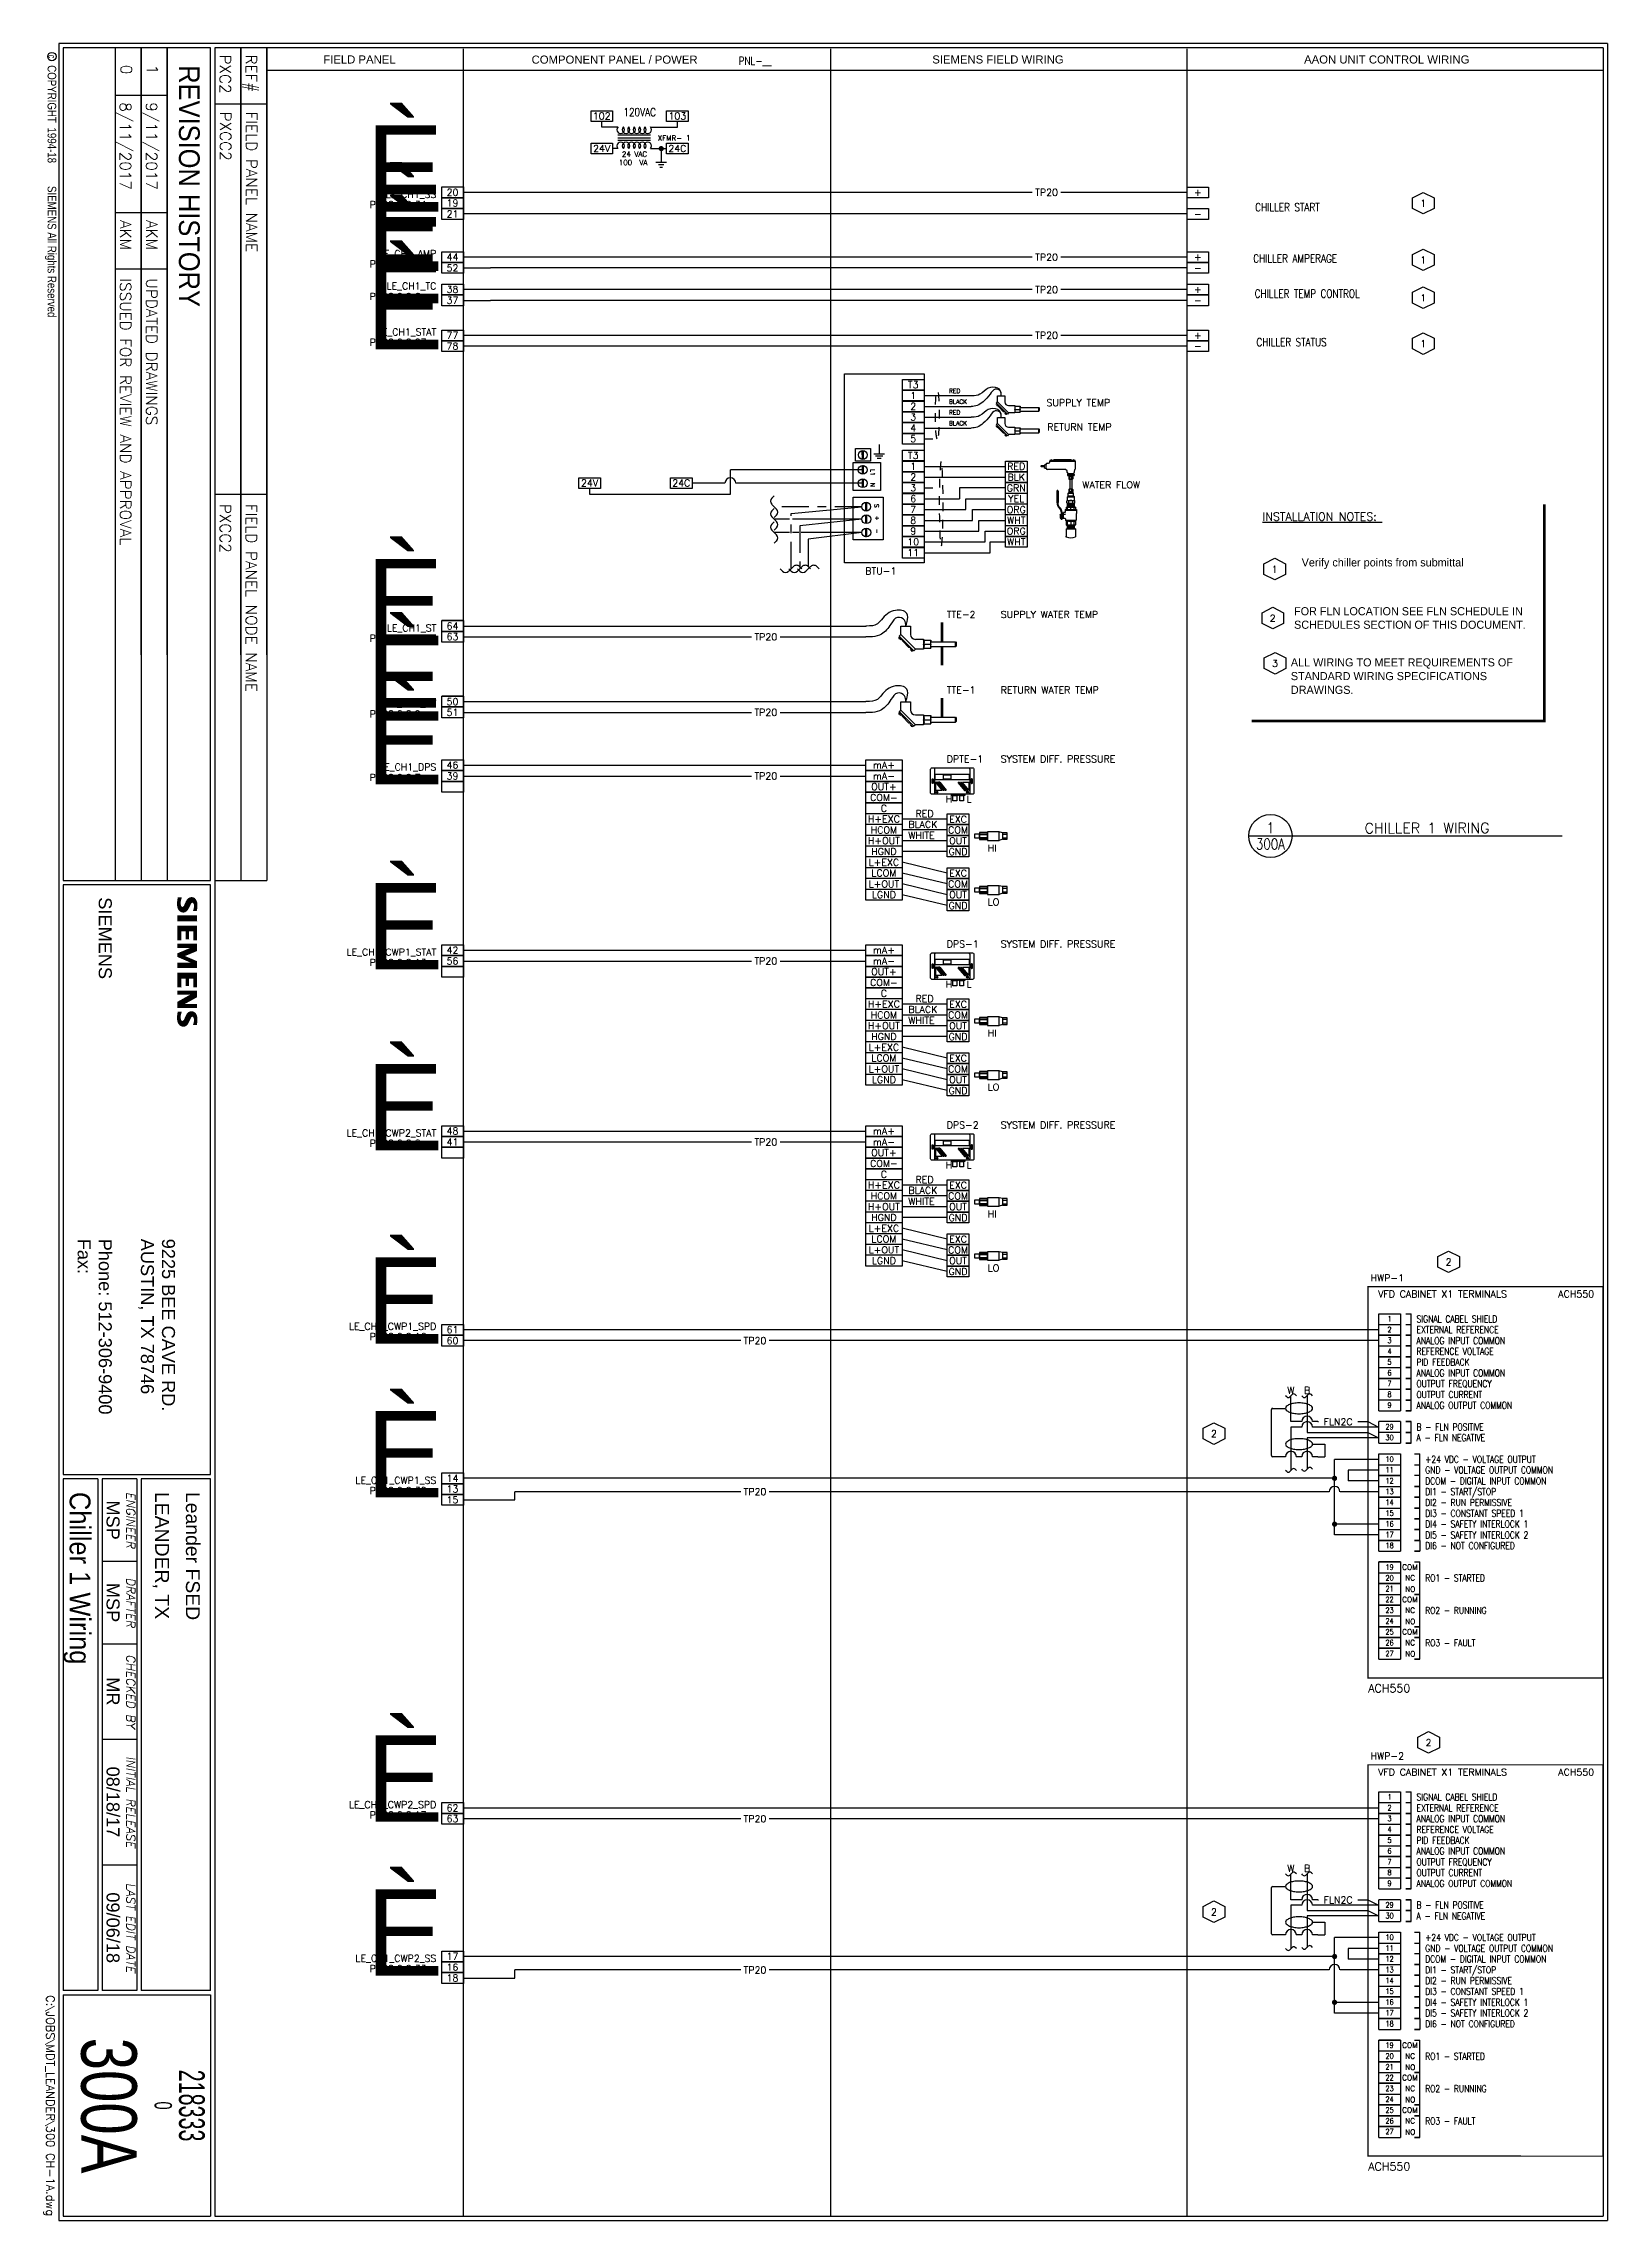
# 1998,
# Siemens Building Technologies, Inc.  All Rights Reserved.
# Model space of a CAD drawing. Extents: x -2.9 to 15.2, y -6.4 to 18.8.
import ezdxf
from ezdxf.enums import TextEntityAlignment as Align

# ---------------------------------------------------------------- set-up
doc = ezdxf.new("R2010")
doc.units = 0
doc.header["$LTSCALE"] = 0.25
doc.header["$MEASUREMENT"] = 0
doc.set_wipeout_variables(frame=1)
for name, pattern in [('DASHED', [0.75, 0.5, -0.25]), ('DOTS', [0.25, 0, -0.25]), ('FLN1', [2, 1.25, -0.25, 0.25, -0.25])]:
    doc.linetypes.add(name, pattern=pattern)
doc.layers.get('0').update_dxf_attribs({"linetype": 'CONTINUOUS'})
for name, color, linetype in [('DRAWING', 7, 'CONTINUOUS'), ('ELECTRIC', 1, 'CONTINUOUS'), ('FLN1', 4, 'FLN1'), ('MECHSYS', 7, 'CONTINUOUS'), ('TITLE', 7, 'CONTINUOUS'), ('TITLE-REV', 7, 'CONTINUOUS'), ('TITLE_TEXT', 7, 'CONTINUOUS')]:
    doc.layers.add(name, color=color, linetype=linetype)
doc.styles.add('ARIAL', font='helv.shx')
doc.styles.add('ARIALNARROW', font='ARIALN.TTF')
doc.styles.add('HAND', font='FREEHAND.shx')
doc.styles.add('HELV', font='helv')
doc.styles.add('NEWTXT', font='newtxt')
doc.styles.get("Standard").update_dxf_attribs({"font": 'simplex'})
doc.styles.add('TITLES', font='helv.shx', dxfattribs={"width": 0.75})
doc.styles.add('TITLES-JOBNO', font='helv.shx', dxfattribs={"width": 0.75})
doc.styles.add('TITLES-JOBTITLE', font='simplex.shx')
doc.styles.add('TITLES-SYS', font='helv.shx', dxfattribs={"width": 0.875})

msp = doc.modelspace()

# ---------------------------------------------------------------- texts
at = {"style": 'HELV'}
for s, p in [('FIELD PANEL', (0.781, 18.613)), ('COMPONENT PANEL / POWER', (3.734, 18.613)), ('SIEMENS FIELD WIRING', (8.171, 18.613)), ('AAON UNIT CONTROL WIRING', (12.671, 18.613))]:
    msp.add_text(s, height=0.09375, dxfattribs=at).set_placement(p, align=Align.MIDDLE)
at = {"color": 1, "width": 0.8}
for s, height, p in [('PNL-__', 0.0938, (5.359, 18.55)), ('120VAC', 0.0938, (4.024, 17.956)), ('CHILLER START', 0.09375, (11.521, 16.855)), ('CHILLER AMPERAGE', 0.09375, (11.611, 16.262)), ('CHILLER TEMP CONTROL', 0.09375, (11.75, 15.855)), ('CHILLER STATUS', 0.09375, (11.569, 15.293))]:
    msp.add_text(s, height=height, dxfattribs=at).set_placement(p, align=Align.CENTER)
for s, p in [('SUPPLY TEMP', (8.733, 14.599)), ('RETURN TEMP', (8.742, 14.317)), ('BTU-1', (6.635, 12.65)), ('TTE-2', (7.578, 12.147)), ('SUPPLY WATER TEMP', (8.203, 12.147)), ('TTE-1', (7.578, 11.272)), ('RETURN WATER TEMP', (8.203, 11.272)), ('DPTE-1', (7.578, 10.473)), ('SYSTEM DIFF. PRESSURE', (8.203, 10.473)), ('RED', (7.217, 9.841)), ('WHITE', (7.134, 9.591)), ('BLACK', (7.134, 9.716)), ('DPS-1', (7.578, 8.332)), ('SYSTEM DIFF. PRESSURE', (8.203, 8.332)), ('BLACK', (7.134, 7.574)), ('RED', (7.217, 7.699)), ('WHITE', (7.134, 7.449)), ('DPS-2', (7.578, 6.237)), ('SYSTEM DIFF. PRESSURE', (8.203, 6.237)), ('BLACK', (7.134, 5.479)), ('RED', (7.217, 5.604)), ('WHITE', (7.134, 5.354))]:
    msp.add_text(s, height=0.08).set_placement(p)
msp.add_text('WATER FLOW', height=0.08).set_placement((9.147, 13.688), align=Align.MIDDLE_LEFT)
at = {"style": 'HAND'}
for s, height, p in [('ALL WIRING TO MEET REQUIREMENTS OF', 0.09375, (11.561, 11.586)), ('STANDARD WIRING SPECIFICATIONS ', 0.09375, (11.561, 11.427)), ('DRAWINGS.', 0.0938, (11.561, 11.268))]:
    msp.add_text(s, height=height, dxfattribs=at).set_placement(p)
at = {"insert": (11.686, 12.776), "char_height": 0.09375, "attachment_point": 4, "style": 'HAND'}
msp.add_mtext_dynamic_manual_height_columns('Verify chiller points from submittal', width=3.28125, gutter_width=0.469, heights=[0], dxfattribs=at)
at = {"insert": (11.598, 12.146), "char_height": 0.09375, "width": 3.23682, "attachment_point": 4, "style": 'HAND'}
msp.add_mtext('FOR FLN LOCATION SEE FLN SCHEDULE IN SCHEDULES SECTION OF THIS DOCUMENT.', dxfattribs=at)
at = {"layer": 'ELECTRIC', "color": 1}
for s, p in [('HWP-1', (12.484, 4.467)), ('HWP-2', (12.484, -1.069))]:
    msp.add_text(s, height=0.08, dxfattribs=at).set_placement(p)
at = {"layer": 'ELECTRIC'}
for p in [(12.457, -0.292), (12.457, -5.828)]:
    msp.add_text('ACH550', height=0.0938, dxfattribs=at).set_placement(p)
at = {"layer": 'MECHSYS'}
for s, height, p in [('RED', 0.05, (7.604, 14.751)), ('BLACK', 0.05, (7.604, 14.626)), ('RED', 0.05, (7.604, 14.501)), ('BLACK', 0.05, (7.604, 14.376)), ('%%uINSTALLATION NOTES: ', 0.09375, (11.233, 13.273))]:
    msp.add_text(s, height=height, dxfattribs=at).set_placement(p)
for s, rotation, p in [('L1', 270.0578, (6.697, 13.872)), ('N', 270.0578, (6.697, 13.712)), ('S', 90.0578, (6.792, 13.423)), ('+', 90.0578, (6.792, 13.273)), ('-', 90.0578, (6.792, 13.123))]:
    msp.add_text(s, height=0.05, rotation=rotation, dxfattribs=at).set_placement(p)

# ---------------------------------------------------------------- blocks, each defined once
blk = doc.blocks.new('SIEMENS')
at = {"layer": 'MECHSYS', "linetype": 'Continuous'}
for points in [[(0.077, 0.141), (0.09, 0.138), (0.098, 0.137), (0.098, 0.109), (0.084, 0.114), (0.071, 0.116), (0.059, 0.117), (0.046, 0.115), (0.044, 0.114), (0.037, 0.105), (0.043, 0.096), (0.051, 0.093), (0.077, 0.08), (0.091, 0.072), (0.1, 0.063), (0.106, 0.054), (0.109, 0.043), (0.109, 0.04), (0.107, 0.027), (0.101, 0.016), (0.092, 0.007), (0.082, 0.001), (0.07, -0.003), (0.056, -0.005), (0.047, -0.006), (0.033, -0.005), (0.024, -0.004), (0.011, -0.002), (0, 0), (0, 0.029), (0.014, 0.025), (0.028, 0.022), (0.04, 0.021), (0.044, 0.021), (0.059, 0.023), (0.067, 0.029), (0.068, 0.034), (0.061, 0.044), (0.058, 0.045), (0.029, 0.058), (0.016, 0.065), (0.007, 0.073), (0.005, 0.075), (-0.001, 0.087), (-0.003, 0.099), (-0.001, 0.112), (0.005, 0.123), (0.013, 0.13), (0.024, 0.136), (0.036, 0.14), (0.05, 0.142), (0.057, 0.142), (0.069, 0.141)], [(0.128, -0.003), (0.171, -0.003), (0.171, 0.139), (0.128, 0.139)], [(0.245, 0.113), (0.245, 0.082), (0.301, 0.082), (0.245, 0.082), (0.301, 0.082), (0.301, 0.058), (0.245, 0.058), (0.245, 0.025), (0.31, 0.025), (0.245, 0.025), (0.31, 0.025), (0.31, -0.003), (0.204, -0.003), (0.204, 0.139), (0.309, 0.139), (0.309, 0.113)], [(0.469, -0.003), (0.469, 0.091), (0.428, -0.004), (0.403, -0.004), (0.363, 0.091), (0.363, -0.003), (0.334, -0.003), (0.334, 0.139), (0.386, 0.139), (0.422, 0.052), (0.459, 0.139), (0.509, 0.139), (0.509, -0.003)], [(0.639, 0.058), (0.584, 0.058), (0.584, 0.025), (0.648, 0.025), (0.584, 0.025), (0.648, 0.025), (0.648, -0.003), (0.542, -0.003), (0.542, 0.139), (0.647, 0.139), (0.647, 0.113), (0.584, 0.113), (0.584, 0.082), (0.639, 0.082), (0.584, 0.082), (0.639, 0.082)], [(0.752, -0.003), (0.701, 0.088), (0.701, -0.003), (0.672, -0.003), (0.672, 0.139), (0.719, 0.139), (0.768, 0.05), (0.768, 0.139), (0.797, 0.139), (0.797, -0.003)], [(0.893, 0.116), (0.882, 0.117), (0.868, 0.115), (0.866, 0.114), (0.859, 0.105), (0.862, 0.098), (0.873, 0.093), (0.9, 0.08), (0.913, 0.073), (0.922, 0.065), (0.924, 0.063), (0.93, 0.051), (0.931, 0.039), (0.929, 0.026), (0.923, 0.015), (0.914, 0.007), (0.904, 0.001), (0.892, -0.003), (0.878, -0.005), (0.869, -0.006), (0.855, -0.005), (0.846, -0.004), (0.833, -0.002), (0.822, 0), (0.822, 0.029), (0.837, 0.025), (0.85, 0.022), (0.862, 0.021), (0.867, 0.021), (0.88, 0.023), (0.884, 0.024), (0.89, 0.033), (0.884, 0.043), (0.88, 0.045), (0.851, 0.058), (0.838, 0.065), (0.829, 0.073), (0.827, 0.075), (0.822, 0.086), (0.82, 0.099), (0.822, 0.112), (0.828, 0.123), (0.836, 0.131), (0.846, 0.136), (0.859, 0.14), (0.873, 0.142), (0.879, 0.142), (0.892, 0.141), (0.897, 0.141), (0.91, 0.139), (0.92, 0.137), (0.92, 0.109), (0.906, 0.114)]]:
    blk.add_hatch(color=134, dxfattribs=at).paths.add_polyline_path(points)
at = {"color": 7}
for p, q in [((0.171, 0.139), (0.171, 0.139)), ((0.301, 0.082), (0.301, 0.082)), ((0.648, 0.025), (0.648, 0.025)), ((0.768, 0.05), (0.768, 0.05))]:
    blk.add_line(p, q, dxfattribs=at)
blk = doc.blocks.new('TITLBLKVL')
at = {"layer": 'TITLE', "color": 134}
for p, q in [((20.062, 31.312), (-2.25, 31.312)), ((-2.25, 31.312), (-2.25, -0.063)), ((20.062, 31.312), (20.062, -0.063)), ((-2.25, -0.063), (20.062, -0.063))]:
    blk.add_line(p, q, dxfattribs=at)
at = {"layer": 'TITLE'}
for p, q in [((-2.188, 31.25), (-2.188, 19.25)), ((-0.063, 31.25), (-2.188, 31.25)), ((-0.687, 31.25), (-0.687, 19.25)), ((-0.063, 19.25), (-0.063, 31.25)), ((20, 31.25), (0, 31.25)), ((0, 31.25), (0, 0)), ((20, 31.25), (20, 0)), ((-2.188, 19.25), (-0.063, 19.25)), ((-2.188, 19.188), (-2.188, 10.688)), ((-0.063, 19.188), (-2.188, 19.188)), ((-0.063, 10.688), (-0.063, 19.188)), ((-2.188, 10.688), (-0.063, 10.688)), ((-2.188, 10.625), (-2.188, 3.25)), ((-1.687, 10.625), (-2.188, 10.625)), ((-1.687, 10.625), (-1.687, 3.25)), ((-1.625, 10.625), (-1.625, 3.25)), ((-1.125, 10.625), (-1.625, 10.625)), ((-1.125, 10.625), (-1.125, 3.25)), ((-1.062, 10.625), (-1.062, 3.25)), ((-0.063, 10.625), (-1.062, 10.625)), ((-0.063, 3.25), (-0.063, 10.625)), ((-1.625, 9.438), (-1.125, 9.438)), ((-1.625, 8.25), (-1.125, 8.25)), ((-1.625, 6.875), (-1.125, 6.875)), ((-1.625, 5.062), (-1.125, 5.062)), ((-1.687, 3.25), (-2.188, 3.25)), ((-2.188, 3.188), (-0.063, 3.188)), ((-2.188, 3.188), (-2.188, 0)), ((-1.125, 3.25), (-1.625, 3.25)), ((-0.063, 3.25), (-1.062, 3.25)), ((-0.063, 3.188), (-0.063, 0)), ((-2.188, 0), (-0.063, 0)), ((0, 0), (20, 0))]:
    blk.add_line(p, q, dxfattribs=at)
at = {"layer": 'TITLE_TEXT', "color": 255}
blk.add_circle((-2.349, 31.125), 0.06, dxfattribs=at)
at = {"layer": 'MECHSYS', "xscale": 2, "yscale": 2, "zscale": 2, "rotation": 270}
blk.add_blockref('SIEMENS', (-0.536, 19.005), dxfattribs=at)
at = {"layer": 'TITLE', "color": 8, "style": 'TITLES-JOBTITLE', "oblique": 10}
for s, p in [('ENGINEER', (-1.312, 10.031)), ('DRAFTER', (-1.312, 8.844)), ('CHECKED BY', (-1.312, 7.562)), ('INITIAL RELEASE', (-1.312, 5.969)), ('LAST EDIT DATE', (-1.312, 4.156))]:
    blk.add_text(s, height=0.125, rotation=270, dxfattribs=at).set_placement(p, align=Align.BOTTOM_CENTER)
at = {"layer": 'TITLE-REV', "style": 'TITLES-SYS', "width": 0.875}
blk.add_attdef('REVHISTORY', text='', height=0.3, rotation=270, dxfattribs=at).set_placement((-0.37, 31), align=Align.MIDDLE_LEFT)
at = {"layer": 'TITLE_TEXT', "color": 7, "style": 'ARIALNARROW', "width": 0.8}
blk.add_text('c', height=0.1, rotation=270, dxfattribs=at).set_placement((-2.349, 31.125), align=Align.MIDDLE)
at = {"layer": 'TITLE_TEXT', "color": 7, "style": 'ARIAL', "width": 0.8}
blk.add_text('COPYRIGHT', height=0.125, rotation=270, dxfattribs=at).set_placement((-2.412, 31))
for tag, p in [('COPY-DATE', (-2.348, 30.103)), ('COPY-NAME', (-2.348, 29.259))]:
    blk.add_attdef(tag, text='', height=0.125, rotation=270, dxfattribs=at).set_placement(p, align=Align.MIDDLE_LEFT)
at = {"layer": 'TITLE_TEXT', "style": 'ARIAL'}
for tag, p in [('BR_DIVISION', (-1.884, 19.009)), ('BR_NAME', (-1.58, 19.009)), ('BR_FAX', (-1.884, 14.088)), ('BR_PHONE', (-1.58, 14.088)), ('BR_COUNTRY', (-1.277, 14.088)), ('BR_CITY', (-0.973, 14.088)), ('BR_ADD2', (-0.67, 14.088)), ('BR_ADD1', (-0.366, 14.088))]:
    blk.add_attdef(tag, text='', height=0.188, rotation=270, dxfattribs=at).set_placement(p, align=Align.MIDDLE_LEFT)
at = {"layer": 'TITLE_TEXT', "style": 'TITLES-SYS', "width": 0.875}
blk.add_attdef('SYSTEM', (-2.094, 10.437), '', height=0.3, rotation=270, dxfattribs=at)
at = {"layer": 'TITLE_TEXT', "style": 'ARIAL'}
for tag, p in [('ENGR', (-1.562, 10.031)), ('DR', (-1.562, 8.844)), ('CHECK', (-1.562, 7.562)), ('CDATE', (-1.562, 5.969))]:
    blk.add_attdef(tag, text='', height=0.188, rotation=270, dxfattribs=at).set_placement(p, align=Align.CENTER)
at = {"layer": 'TITLE_TEXT', "style": 'ARIAL', "flags": 8}
for tag, p in [('LOCATION', (-0.762, 10.436)), ('JOB', (-0.319, 10.436))]:
    blk.add_attdef(tag, text='', height=0.2, rotation=270, dxfattribs=at).set_placement(p, align=Align.MIDDLE_LEFT)
blk.add_attdef('EDATE', text='', height=0.188, rotation=270, dxfattribs=at).set_placement((-1.562, 4.156), align=Align.CENTER)
at = {"layer": 'TITLE_TEXT'}
for tag, height, style, width, p in [('DWG', 0.8, 'TITLES', 0.75, (-1.926, 1.594)), ('JOB_NUMBER', 0.37, 'TITLES-JOBNO', 0.6, (-0.518, 1.594)), ('SYSTEM_ID', 0.25, 'TITLES-JOBNO', 0.6, (-0.87, 1.594))]:
    blk.add_attdef(tag, text='', height=height, rotation=270, dxfattribs=dict(at, style=style, width=width)).set_placement(p, align=Align.CENTER)
at = {"layer": 'TITLE_TEXT', "style": 'TITLES-JOBTITLE'}
blk.add_attdef('FULLDWG', text='', height=0.12, rotation=270, dxfattribs=at).set_placement((-2.43, 0), align=Align.RIGHT)
blk = doc.blocks.new('_SYSETAG')
at = {"color": 1}
for p, q in [((-0.125, 0.062), (0.125, 0.062)), ((-0.125, -0.062), (-0.125, 0.062)), ((0.125, 0.062), (0.125, -0.062)), ((0.125, -0.062), (-0.125, -0.062))]:
    blk.add_line(p, q, dxfattribs=at)
blk.add_attdef('TERMTAG', text='', height=0.08, dxfattribs=at).set_placement((-0.001, 0.001), align=Align.MIDDLE)
blk = doc.blocks.new('_ETXFMR2')
at = {"color": 1}
for p, q in [((0.062, 0), (0, 0)), ((0.438, 0), (0.5, 0)), ((0.062, -0.25), (0, -0.25)), ((0.438, -0.094), (0.062, -0.094)), ((0.062, -0.125), (0.438, -0.125)), ((0.438, -0.156), (0.062, -0.156)), ((0.438, -0.25), (0.5, -0.25))]:
    blk.add_line(p, q, dxfattribs=at)
for centre, start, end in [((0.094, -0.031), 135, 45), ((0.156, -0.031), 135, 45), ((0.219, -0.031), 135, 45), ((0.281, -0.031), 135, 45), ((0.344, -0.031), 135, 45), ((0.406, -0.031), 135, 45), ((0.094, -0.219), 315, 225), ((0.156, -0.219), 315, 225), ((0.219, -0.219), 315, 225), ((0.281, -0.219), 315, 225), ((0.344, -0.219), 315, 225), ((0.406, -0.219), 315, 225)]:
    blk.add_arc(centre, 0.0442, start, end, dxfattribs=at)
blk.add_text('XFMR-', height=0.06).set_placement((0.662, -0.128), align=Align.MIDDLE)
blk.add_text('24 VAC', height=0.06).set_placement((0.253, -0.344), align=Align.CENTER)
blk.add_text('VA', height=0.06).set_placement((0.31, -0.441))
for tag, p in [('X', (0.875, -0.125)), ('XXX', (0.149, -0.412))]:
    blk.add_attdef(tag, text='', height=0.06, dxfattribs=at).set_placement(p, align=Align.MIDDLE)
blk = doc.blocks.new('GN')
at = {"color": 1}
for p, q in [((-0.00005, 0), (-0.00005, -0.15625)), ((-0.06255, -0.15625), (0.06245, -0.15625)), ((0.0312, -0.1875), (-0.0313, -0.1875)), ((0.015575, -0.21875), (-0.015675, -0.21875))]:
    blk.add_line(p, q, dxfattribs=at)
blk = doc.blocks.new('_SYSPTDI')
at = {"color": 1, "linetype": 'Continuous'}
for p, q in [((-0.25, 0.25), (0, 0.25)), ((-0.25, 0.125), (-0.25, 0.25)), ((-0.25, 0.125), (0, 0.125)), ((0, 0.125), (-0.25, 0.125)), ((-0.25, 0), (-0.25, 0.125)), ((0, 0), (-0.25, 0)), ((0, 0.25), (0, 0.125)), ((0, 0.125), (0, 0))]:
    blk.add_line(p, q, dxfattribs=at)
at = {"color": 7, "linetype": 'Continuous', "style": 'NEWTXT', "flags": 8}
blk.add_attdef('%%200', (-1.125, 0.028), '', height=1, dxfattribs=at)
at = {"color": 4, "linetype": 'Continuous', "flags": 8}
blk.add_attdef('PTNAME', text='', height=0.08, dxfattribs=at).set_placement((-0.313, 0.188), align=Align.RIGHT)
at = {"color": 7, "linetype": 'Continuous', "flags": 8}
for tag, p in [('T', (-1.085, 0.068)), ('CC', (-0.965, 0.068)), ('L', (-0.765, 0.068)), ('SS', (-0.655, 0.068)), ('PP', (-0.445, 0.068))]:
    blk.add_attdef(tag, p, '', height=0.08, dxfattribs=at)
blk.add_attdef('POINFUNC', text='', height=0.08, dxfattribs=at).set_placement((-0.312, -0.051), align=Align.RIGHT)
at = {"color": 1, "linetype": 'Continuous'}
for tag, p in [('TERM1', (-0.126, 0.188)), ('TERM2', (-0.126, 0.063))]:
    blk.add_attdef(tag, text='', height=0.08, dxfattribs=at).set_placement(p, align=Align.MIDDLE)
blk = doc.blocks.new('_SYSPTDO')
at = {"color": 1, "linetype": 'Continuous'}
for p, q in [((-0.25, 0.25), (-0.25, 0.375)), ((-0.25, 0.375), (0, 0.375)), ((0, 0.375), (0, 0.25)), ((-0.25, 0.125), (-0.25, 0.25)), ((0, 0.25), (-0.25, 0.25)), ((-0.25, 0.25), (0, 0.25)), ((-0.25, 0), (-0.25, 0.125)), ((0, 0.125), (-0.25, 0.125)), ((-0.25, 0.125), (0, 0.125)), ((0, 0), (-0.25, 0)), ((0, 0.25), (0, 0.125)), ((0, 0.125), (0, 0))]:
    blk.add_line(p, q, dxfattribs=at)
at = {"color": 7, "linetype": 'Continuous', "style": 'NEWTXT', "flags": 8}
blk.add_attdef('%%200', (-1.125, 0.09), '', height=1, dxfattribs=at)
at = {"color": 4, "linetype": 'Continuous', "flags": 8}
blk.add_attdef('PTNAME', text='', height=0.08, dxfattribs=at).set_placement((-0.313, 0.25), align=Align.RIGHT)
at = {"color": 1, "linetype": 'Continuous'}
for tag, p in [('TERM1', (-0.126, 0.313)), ('TERM2', (-0.126, 0.188)), ('TERM3', (-0.126, 0.063))]:
    blk.add_attdef(tag, text='', height=0.08, dxfattribs=at).set_placement(p, align=Align.MIDDLE)
at = {"color": 7, "linetype": 'Continuous', "flags": 8}
for tag, p in [('T', (-1.085, 0.13)), ('CC', (-0.965, 0.13)), ('L', (-0.765, 0.13)), ('SS', (-0.655, 0.13)), ('PP', (-0.445, 0.13))]:
    blk.add_attdef(tag, p, '', height=0.08, dxfattribs=at)
blk.add_attdef('POINFUNC', text='', height=0.08, dxfattribs=at).set_placement((-0.312, 0.011), align=Align.RIGHT)
blk = doc.blocks.new('_SYSITAG')
for p, q in [((-0.125, 0.062), (0, 0.125)), ((-0.125, -0.062), (-0.125, 0.062)), ((0, 0.125), (0.125, 0.062)), ((0.125, 0.062), (0.125, -0.062)), ((0, -0.125), (-0.125, -0.062)), ((0.125, -0.062), (0, -0.125))]:
    blk.add_line(p, q)
at = {"color": 1}
blk.add_attdef('TERMTAG', text='', height=0.08, dxfattribs=at).set_placement((-0.001, -0.002), align=Align.MIDDLE)
blk = doc.blocks.new('A$C7B8127EA')
at = {"color": 1, "linetype": 'Continuous'}
for p, q in [((0.063, 0.875), (0.313, 0.875)), ((0.063, 0.75), (0.063, 0.875)), ((0.313, 0.875), (0.313, 0.75)), ((0.063, 0.75), (0.313, 0.75)), ((0.313, 0.75), (0.063, 0.75)), ((0.063, 0.625), (0.063, 0.75)), ((0.063, 0.625), (0.313, 0.625)), ((0.313, 0.625), (0.063, 0.625)), ((0.063, 0.5), (0.063, 0.625)), ((0.313, 0.75), (0.313, 0.625)), ((0.313, 0.625), (0.313, 0.5)), ((0.313, 0.5), (0.063, 0.5)), ((0.313, 0.5), (0.063, 0.5)), ((0.063, 0.375), (0.063, 0.5)), ((0.313, 0.375), (0.063, 0.375)), ((0.313, 0.375), (0.063, 0.375)), ((0.063, 0.25), (0.063, 0.375)), ((0.313, 0.5), (0.313, 0.375)), ((0.313, 0.375), (0.313, 0.25)), ((0.313, 0.25), (0.063, 0.25)), ((0.313, 0.25), (0.063, 0.25)), ((0.063, 0.125), (0.063, 0.25)), ((0.313, 0.125), (0.063, 0.125)), ((0.313, 0.125), (0.063, 0.125)), ((0.063, 0), (0.063, 0.125)), ((0.313, 0), (0.063, 0)), ((0.313, 0), (0.063, 0)), ((0.313, 0.25), (0.313, 0.125)), ((0.313, 0.125), (0.313, 0))]:
    blk.add_line(p, q, dxfattribs=at)
for tag, p in [('TERM1', (0.187, 0.813)), ('TERM2', (0.187, 0.688)), ('TERM3', (0.187, 0.563)), ('TERM4', (0.187, 0.438)), ('TERM5', (0.187, 0.313)), ('TERM6', (0.187, 0.188)), ('TERM7', (0.187, 0.063))]:
    blk.add_attdef(tag, text='', height=0.08, dxfattribs=at).set_placement(p, align=Align.MIDDLE)
blk = doc.blocks.new('A$C05031489')
at = {"layer": 'DRAWING', "linetype": 'Continuous'}
for p, q in [((0.037, 0.832), (0, 0.832)), ((0.037, 0.819), (0.005, 0.819)), ((0.061, 0.804), (0.061, 0.847)), ((0.077, 0.863), (0.089, 0.863)), ((0.289, 0.788), (0.077, 0.788)), ((0.396, 0.894), (0.105, 0.894)), ((0.105, 0.894), (0.105, 0.888)), ((0.105, 0.888), (0.396, 0.888)), ((0.105, 0.879), (0.105, 0.888)), ((0.149, 0.9), (0.142, 0.894)), ((0.352, 0.9), (0.149, 0.9)), ((0.305, 0.754), (0.305, 0.772)), ((0.358, 0.894), (0.352, 0.9)), ((0.386, 0.772), (0.386, 0.754)), ((0.396, 0.888), (0.396, 0.894)), ((0.396, 0.888), (0.396, 0.795)), ((0.333, 0.738), (0.321, 0.738)), ((0.371, 0.738), (0.333, 0.738))]:
    blk.add_line(p, q, dxfattribs=at)
at = {"layer": 'DRAWING'}
for p, q in [((0.185, 0.54), (0.185, 0.407)), ((0.2, 0.54), (0.2, 0.407)), ((0.313, 0.734), (0.307, 0.731)), ((0.307, 0.731), (0.307, 0.722)), ((0.313, 0.719), (0.307, 0.722)), ((0.313, 0.74), (0.313, 0.734)), ((0.378, 0.734), (0.313, 0.734)), ((0.378, 0.719), (0.313, 0.719)), ((0.329, 0.526), (0.317, 0.514)), ((0.317, 0.514), (0.376, 0.514)), ((0.317, 0.483), (0.317, 0.514)), ((0.327, 0.707), (0.323, 0.705)), ((0.323, 0.705), (0.323, 0.68)), ((0.327, 0.678), (0.323, 0.68)), ((0.328, 0.561), (0.324, 0.559)), ((0.324, 0.559), (0.324, 0.534)), ((0.328, 0.532), (0.324, 0.534)), ((0.326, 0.731), (0.326, 0.722)), ((0.365, 0.707), (0.327, 0.707)), ((0.365, 0.678), (0.327, 0.678)), ((0.328, 0.719), (0.328, 0.707)), ((0.366, 0.561), (0.328, 0.561)), ((0.366, 0.532), (0.328, 0.532)), ((0.329, 0.526), (0.329, 0.532)), ((0.329, 0.526), (0.364, 0.526)), ((0.334, 0.68), (0.334, 0.705)), ((0.335, 0.534), (0.335, 0.559)), ((0.357, 0.68), (0.357, 0.705)), ((0.358, 0.534), (0.358, 0.559)), ((0.363, 0.719), (0.363, 0.707)), ((0.364, 0.526), (0.364, 0.532)), ((0.364, 0.526), (0.376, 0.514)), ((0.365, 0.731), (0.365, 0.722)), ((0.365, 0.707), (0.368, 0.705)), ((0.365, 0.678), (0.368, 0.68)), ((0.366, 0.561), (0.369, 0.559)), ((0.366, 0.532), (0.369, 0.534)), ((0.368, 0.705), (0.368, 0.68)), ((0.369, 0.559), (0.369, 0.534)), ((0.376, 0.483), (0.376, 0.514)), ((0.378, 0.74), (0.378, 0.734)), ((0.378, 0.734), (0.384, 0.731)), ((0.378, 0.719), (0.384, 0.722)), ((0.384, 0.731), (0.384, 0.722)), ((0.188, 0.4), (0.188, 0.397)), ((0.196, 0.4), (0.196, 0.397)), ((0.223, 0.333), (0.203, 0.357)), ((0.229, 0.338), (0.209, 0.362)), ((0.223, 0.265), (0.224, 0.268)), ((0.223, 0.265), (0.223, 0.23)), ((0.224, 0.268), (0.235, 0.268)), ((0.224, 0.258), (0.235, 0.258)), ((0.235, 0.298), (0.235, 0.209)), ((0.243, 0.298), (0.243, 0.209)), ((0.247, 0.259), (0.243, 0.259)), ((0.247, 0.27), (0.252, 0.27)), ((0.247, 0.27), (0.247, 0.225)), ((0.247, 0.259), (0.252, 0.259)), ((0.252, 0.27), (0.252, 0.225)), ((0.256, 0.265), (0.252, 0.265)), ((0.262, 0.273), (0.256, 0.273)), ((0.256, 0.273), (0.256, 0.222)), ((0.282, 0.292), (0.262, 0.292)), ((0.262, 0.273), (0.262, 0.292)), ((0.262, 0.273), (0.28, 0.273)), ((0.282, 0.326), (0.282, 0.292)), ((0.282, 0.326), (0.412, 0.326)), ((0.412, 0.316), (0.282, 0.316)), ((0.293, 0.352), (0.295, 0.355)), ((0.293, 0.352), (0.293, 0.326)), ((0.293, 0.352), (0.401, 0.352)), ((0.295, 0.355), (0.398, 0.355)), ((0.306, 0.43), (0.299, 0.426)), ((0.299, 0.402), (0.299, 0.426)), ((0.306, 0.398), (0.299, 0.402)), ((0.317, 0.483), (0.306, 0.472)), ((0.306, 0.43), (0.306, 0.472)), ((0.306, 0.472), (0.387, 0.472)), ((0.306, 0.43), (0.387, 0.43)), ((0.306, 0.398), (0.388, 0.398)), ((0.306, 0.355), (0.306, 0.398)), ((0.306, 0.386), (0.388, 0.386)), ((0.306, 0.374), (0.388, 0.374)), ((0.306, 0.361), (0.388, 0.361)), ((0.308, 0.352), (0.31, 0.355)), ((0.308, 0.326), (0.308, 0.352)), ((0.315, 0.393), (0.378, 0.393)), ((0.315, 0.38), (0.378, 0.38)), ((0.315, 0.368), (0.378, 0.368)), ((0.317, 0.483), (0.376, 0.483)), ((0.323, 0.402), (0.323, 0.426)), ((0.347, 0.326), (0.347, 0.355)), ((0.37, 0.402), (0.37, 0.426)), ((0.376, 0.483), (0.387, 0.472)), ((0.383, 0.355), (0.383, 0.355)), ((0.385, 0.352), (0.383, 0.355)), ((0.385, 0.326), (0.385, 0.352)), ((0.387, 0.43), (0.387, 0.472)), ((0.387, 0.43), (0.394, 0.426)), ((0.388, 0.398), (0.394, 0.402)), ((0.388, 0.355), (0.388, 0.398)), ((0.394, 0.402), (0.394, 0.426)), ((0.401, 0.352), (0.398, 0.355)), ((0.401, 0.352), (0.401, 0.326)), ((0.412, 0.28), (0.41, 0.278)), ((0.41, 0.278), (0.41, 0.205)), ((0.412, 0.326), (0.412, 0.28)), ((0.223, 0.23), (0.224, 0.228)), ((0.224, 0.238), (0.235, 0.238)), ((0.224, 0.228), (0.235, 0.228)), ((0.243, 0.209), (0.235, 0.209)), ((0.247, 0.236), (0.243, 0.236)), ((0.247, 0.237), (0.252, 0.237)), ((0.247, 0.225), (0.252, 0.225)), ((0.256, 0.23), (0.252, 0.23)), ((0.28, 0.222), (0.256, 0.222)), ((0.283, 0.22), (0.283, 0.205)), ((0.294, 0.194), (0.283, 0.205)), ((0.283, 0.205), (0.41, 0.205)), ((0.293, 0.01), (0.284, 0.01)), ((0.293, 0.195), (0.293, 0.148)), ((0.293, 0.148), (0.295, 0.145)), ((0.293, 0.148), (0.401, 0.148)), ((0.293, 0.101), (0.295, 0.104)), ((0.293, 0.101), (0.293, 0.01)), ((0.293, 0.101), (0.401, 0.101)), ((0.295, 0.145), (0.398, 0.145)), ((0.295, 0.104), (0.398, 0.104)), ((0.306, 0.145), (0.306, 0.145)), ((0.306, 0.104), (0.306, 0.145)), ((0.306, 0.135), (0.388, 0.135)), ((0.306, 0.123), (0.388, 0.123)), ((0.306, 0.11), (0.388, 0.11)), ((0.306, 0.104), (0.306, 0.104)), ((0.308, 0.148), (0.308, 0.195)), ((0.308, 0.148), (0.31, 0.145)), ((0.315, 0.141), (0.378, 0.141)), ((0.315, 0.129), (0.378, 0.129)), ((0.315, 0.116), (0.378, 0.116)), ((0.347, 0.195), (0.347, 0.145)), ((0.347, 0.191), (0.347, 0.195)), ((0.385, 0.148), (0.383, 0.145)), ((0.385, 0.148), (0.385, 0.195)), ((0.388, 0.104), (0.388, 0.145)), ((0.401, 0.148), (0.398, 0.145)), ((0.401, 0.101), (0.398, 0.104)), ((0.399, 0.194), (0.41, 0.205)), ((0.401, 0.195), (0.401, 0.148)), ((0.401, 0.101), (0.401, 0.01))]:
    blk.add_line(p, q, dxfattribs=at)
at = {"layer": 'DRAWING', "linetype": 'Continuous'}
for points in [[(0.335, 0.676), (0.335, 0.64), (0.335, 0.561)], [(0.358, 0.676), (0.358, 0.64), (0.358, 0.561)]]:
    blk.add_lwpolyline(points, dxfattribs=at)
at = {"layer": 'DRAWING'}
for centre, radius, start, end in [((-0.007, 0.825), 0.00937, 0, 41.8103), ((0.012, 0.825), 0.00937, 180, 221.8103), ((0.192, 0.54), 0.00778, 0, 180), ((0.317, 0.717), 0.017, 55.6158, 115.6158), ((0.317, 0.736), 0.017, 244.3842, 304.3842), ((0.329, 0.697), 0.00989, 55.4349, 120), ((0.329, 0.688), 0.00989, 240, 304.5651), ((0.33, 0.551), 0.00989, 55.4349, 120), ((0.33, 0.542), 0.00989, 240, 304.5651), ((0.346, 0.67), 0.0634, 72.412, 107.588), ((0.346, 0.782), 0.0634, 252.412, 287.588), ((0.346, 0.669), 0.0373, 72.412, 107.588), ((0.346, 0.715), 0.0373, 252.412, 287.588), ((0.347, 0.524), 0.0373, 72.412, 107.588), ((0.347, 0.569), 0.0373, 252.412, 287.588), ((0.362, 0.697), 0.00989, 60, 124.5651), ((0.362, 0.688), 0.00989, 235.4349, 300), ((0.364, 0.551), 0.00989, 60, 124.5651), ((0.364, 0.542), 0.00989, 235.4349, 300), ((0.374, 0.717), 0.017, 64.3842, 124.3842), ((0.374, 0.736), 0.017, 235.6158, 295.6158), ((0.192, 0.407), 0.00778, 180, 0), ((0.251, 0.397), 0.0625, 180, 220), ((0.251, 0.397), 0.0547, 180, 220), ((0.181, 0.298), 0.0547, 0, 40), ((0.232, 0.263), 0.00888, 150, 214.5909), ((0.256, 0.248), 0.0335, 162.3993, 197.6007), ((0.181, 0.298), 0.0625, 0, 40), ((0.28, 0.276), 0.00281, 270, 0), ((0.311, 0.409), 0.0204, 54.909, 120), ((0.311, 0.419), 0.0204, 240, 305.091), ((0.347, 0.353), 0.0772, 72.1538, 107.8462), ((0.347, 0.475), 0.0772, 252.1538, 287.8462), ((0.382, 0.409), 0.0204, 60, 125.091), ((0.382, 0.419), 0.0204, 234.909, 300), ((0.232, 0.233), 0.00888, 145.4091, 210), ((0.28, 0.22), 0.00281, 0, 90), ((0.347, 0.149), 0.149, 248.7558, 291.2442), ((0.301, 0.201), 0.00947, 225, 325.6147), ((0.328, 0.238), 0.0465, 245.6993, 294.3007), ((0.366, 0.238), 0.0465, 245.6993, 294.3007), ((0.393, 0.201), 0.00947, 214.3853, 315)]:
    blk.add_arc(centre, radius, start, end, dxfattribs=at)
at = {"layer": 'DRAWING', "linetype": 'Continuous'}
for centre, radius, start, end in [((0.061, 0.825), 0.025, 89.2774, 270.7226), ((0.077, 0.847), 0.0156, 90, 180), ((0.077, 0.804), 0.0156, 180, 270), ((0.089, 0.879), 0.0156, 270, 0), ((0.121, 0.89), 0.0102, 22.6199, 157.3801), ((0.289, 0.772), 0.0156, 0, 90), ((0.38, 0.89), 0.0102, 22.6199, 157.3801), ((0.402, 0.772), 0.0156, 134.427, 180), ((0.38, 0.795), 0.0156, 314.427, 0), ((0.321, 0.754), 0.0156, 180, 270), ((0.371, 0.754), 0.0156, 270, 0)]:
    blk.add_arc(centre, radius, start, end, dxfattribs=at)
blk = doc.blocks.new('_LINSQB')
for p, q in [((0, 0.125), (-0.027, 0.098)), ((-0.027, 0.027), (0.027, -0.027)), ((0.027, -0.098), (0, -0.125))]:
    blk.add_line(p, q)
for centre, start, end in [((0.008, 0.063), 135, 225), ((-0.008, -0.063), 315, 45)]:
    blk.add_arc(centre, 0.05, start, end)
blk = doc.blocks.new('_TITDET1')
at = {"linetype": 'Continuous'}
blk.add_line((-2.0625, 0), (1.5625, 0), dxfattribs=at)
at = {"color": 7, "linetype": 'Continuous'}
blk.add_circle((-1.8125, 0), 0.25, dxfattribs=at)
at = {"color": 7, "linetype": 'Continuous', "width": 0.8}
for tag, height, p in [('DET-NUM', 0.125, (-1.8125, 0.03125)), ('DET-PAGE', 0.125, (-1.8125, -0.15625)), ('NOTES_1', 0.09375, (0, -0.15625)), ('NOTES_2', 0.09375, (0, -0.296875)), ('NOTES_3', 0.09375, (0, -0.4375)), ('NOTES_4', 0.09375, (0, -0.578125)), ('NOTES_5', 0.09375, (0, -0.71875))]:
    blk.add_attdef(tag, text='', height=height, dxfattribs=at).set_placement(p, align=Align.CENTER)
at = {"color": 7, "linetype": 'Continuous'}
blk.add_attdef('DETAIL', text='', height=0.12, rotation=0.125, dxfattribs=at).set_placement((0, 0.03125), align=Align.CENTER)
blk = doc.blocks.new('_SYSPTAI1000')
at = {"color": 1, "linetype": 'Continuous'}
for p, q in [((-0.25, 0.125), (0, 0.125)), ((0, 0.125), (-0.25, 0.125)), ((-0.25, 0), (-0.25, 0.125)), ((-0.25, 0), (0, 0)), ((0, 0), (-0.25, 0)), ((-0.25, -0.125), (-0.25, 0)), ((0, 0.125), (0, 0)), ((0, 0), (0, -0.125)), ((0, -0.125), (-0.25, -0.125))]:
    blk.add_line(p, q, dxfattribs=at)
at = {"color": 7, "linetype": 'Continuous', "style": 'NEWTXT', "flags": 8}
blk.add_attdef('%%200', (-1.125, -0.16), '', height=1, dxfattribs=at)
at = {"color": 4, "linetype": 'Continuous', "flags": 8}
blk.add_attdef('PTNAME', text='', height=0.08, dxfattribs=at).set_placement((-0.313, 0), align=Align.RIGHT)
at = {"color": 1, "linetype": 'Continuous'}
for tag, p in [('TERM2', (-0.126, 0.063)), ('TERM3', (-0.126, -0.062))]:
    blk.add_attdef(tag, text='', height=0.08, dxfattribs=at).set_placement(p, align=Align.MIDDLE)
at = {"color": 7, "linetype": 'Continuous', "flags": 8}
for tag, p in [('T', (-1.085, -0.12)), ('CC', (-0.965, -0.12)), ('L', (-0.765, -0.12)), ('SS', (-0.655, -0.12)), ('PP', (-0.445, -0.12))]:
    blk.add_attdef(tag, p, '', height=0.08, dxfattribs=at)
blk.add_attdef('POINFUNC', text='', height=0.08, dxfattribs=at).set_placement((-0.312, -0.239), align=Align.RIGHT)
blk = doc.blocks.new('_SYSPTAI')
at = {"color": 1, "linetype": 'Continuous'}
for p, q in [((-0.25, 0.375), (0, 0.375)), ((-0.25, 0.25), (-0.25, 0.375)), ((0, 0.375), (0, 0.25)), ((-0.25, 0.25), (0, 0.25)), ((0, 0.25), (-0.25, 0.25)), ((-0.25, 0.125), (-0.25, 0.25)), ((-0.25, 0.125), (0, 0.125)), ((0, 0.125), (-0.25, 0.125)), ((-0.25, 0), (-0.25, 0.125)), ((0, 0), (-0.25, 0)), ((0, 0.25), (0, 0.125)), ((0, 0.125), (0, 0))]:
    blk.add_line(p, q, dxfattribs=at)
at = {"color": 7, "linetype": 'Continuous', "style": 'NEWTXT', "flags": 8}
blk.add_attdef('%%200', (-1.125, 0.09), '', height=1, dxfattribs=at)
at = {"color": 4, "linetype": 'Continuous', "flags": 8}
blk.add_attdef('PTNAME', text='', height=0.08, dxfattribs=at).set_placement((-0.313, 0.25), align=Align.RIGHT)
at = {"color": 1, "linetype": 'Continuous'}
for tag, p in [('TERM1', (-0.126, 0.313)), ('TERM2', (-0.126, 0.188)), ('TERM3', (-0.126, 0.063))]:
    blk.add_attdef(tag, text='', height=0.08, dxfattribs=at).set_placement(p, align=Align.MIDDLE)
at = {"color": 7, "linetype": 'Continuous', "flags": 8}
for tag, p in [('T', (-1.085, 0.13)), ('CC', (-0.965, 0.13)), ('L', (-0.765, 0.13)), ('SS', (-0.655, 0.13)), ('PP', (-0.445, 0.13))]:
    blk.add_attdef(tag, p, '', height=0.08, dxfattribs=at)
blk.add_attdef('POINFUNC', text='', height=0.08, dxfattribs=at).set_placement((-0.312, 0.011), align=Align.RIGHT)
blk = doc.blocks.new('A$C1F7C50A3')
at = {"color": 1, "linetype": 'Continuous'}
for p, q in [((0.002, 1.75), (0.424, 1.75)), ((0.002, 1.625), (0.002, 1.75)), ((0.002, 1.625), (0.424, 1.625)), ((0.424, 1.625), (0.002, 1.625)), ((0.002, 1.5), (0.002, 1.625)), ((0.424, 1.75), (0.424, 1.625)), ((0.424, 1.625), (0.424, 1.5)), ((0.002, 1.5), (0.424, 1.5)), ((0.002, 1.375), (0.002, 1.5)), ((0.424, 1.5), (0.002, 1.5)), ((0.002, 1.375), (0.424, 1.375)), ((0.424, 1.375), (0.002, 1.375)), ((0.002, 1.25), (0.002, 1.375)), ((0.424, 1.5), (0.424, 1.375)), ((0.424, 1.375), (0.424, 1.25)), ((0.002, 1.25), (0.424, 1.25)), ((0.424, 1.25), (0.002, 1.25)), ((0.002, 1.125), (0.002, 1.25)), ((0.424, 1.125), (0.002, 1.125)), ((0.424, 1.125), (0.002, 1.125)), ((0.424, 1.125), (0.002, 1.125)), ((0.424, 1.125), (0.002, 1.125)), ((0.002, 1), (0.002, 1.125)), ((0.424, 1.25), (0.424, 1.125)), ((0.424, 1.125), (0.424, 1)), ((0.424, 1), (0.002, 1)), ((0.424, 1), (0.002, 1)), ((0.002, 0.875), (0.002, 1)), ((0.424, 0.875), (0.002, 0.875)), ((0.002, 0.75), (0.002, 0.875)), ((0.424, 1), (0.424, 0.875)), ((0.424, 0.875), (0.424, 0.75)), ((0.424, 0.75), (0.002, 0.75)), ((0.002, 0.625), (0.002, 0.75)), ((0.424, 0.625), (0.002, 0.625)), ((0.424, 0.625), (0.002, 0.625)), ((0.002, 0.5), (0.002, 0.625)), ((0.424, 0.75), (0.424, 0.625)), ((0.424, 0.625), (0.424, 0.5)), ((0.424, 0.5), (0.002, 0.5)), ((0.424, 0.5), (0.002, 0.5)), ((0.002, 0.375), (0.002, 0.5)), ((0.424, 0.375), (0.002, 0.375)), ((0.002, 0.25), (0.002, 0.375)), ((0.424, 0.5), (0.424, 0.375)), ((0.424, 0.375), (0.424, 0.25)), ((0.424, 0.25), (0.002, 0.25)), ((0.002, 0.125), (0.002, 0.25)), ((0.424, 0.125), (0.002, 0.125)), ((0.424, 0.25), (0.424, 0.125))]:
    blk.add_line(p, q, dxfattribs=at)
at = {"layer": 'ELECTRIC'}
for p, q in [((0.809, 1.486), (0.809, 1.399)), ((0.811, 1.397), (0.883, 1.397)), ((0.813, 1.487), (0.884, 1.4)), ((0.822, 1.488), (0.896, 1.398)), ((0.83, 1.491), (0.823, 1.491)), ((0.832, 1.49), (0.906, 1.4)), ((0.843, 1.488), (0.918, 1.398)), ((0.858, 1.491), (0.845, 1.491)), ((0.86, 1.49), (0.934, 1.4)), ((0.898, 1.397), (0.905, 1.397)), ((0.92, 1.397), (0.933, 1.397)), ((1.148, 1.395), (1.073, 1.485)), ((1.088, 1.488), (1.074, 1.488)), ((1.164, 1.397), (1.089, 1.487)), ((1.176, 1.395), (1.101, 1.485)), ((1.11, 1.488), (1.103, 1.488)), ((1.186, 1.397), (1.111, 1.487)), ((1.195, 1.398), (1.123, 1.485)), ((1.196, 1.488), (1.124, 1.488)), ((1.149, 1.394), (1.163, 1.394)), ((1.177, 1.394), (1.184, 1.394)), ((1.198, 1.399), (1.198, 1.486)), ((0.946, 1.062), (0.424, 1.062)), ((0.946, 0.937), (0.424, 0.937)), ((0.946, 0.812), (0.424, 0.812)), ((0.946, 0.687), (0.424, 0.687)), ((0.946, 0.437), (0.424, 0.563)), ((0.946, 0.312), (0.424, 0.437)), ((0.946, 0.187), (0.424, 0.312)), ((0.946, 0.062), (0.424, 0.187))]:
    blk.add_line(p, q, dxfattribs=at)
blk.add_lwpolyline([(1.011, 1.35), (0.769, 1.35, -0.414214), (0.754, 1.365), (0.754, 1.641, -0.414214), (0.769, 1.656), (1.239, 1.656, -0.414214), (1.254, 1.641), (1.254, 1.365, -0.414214), (1.239, 1.35), (1.135, 1.35)], format="xyb", dxfattribs=at)
for points in [[(0.785, 1.521), (0.785, 1.483, -0.414214), (0.779, 1.477), (0.777, 1.477, -0.414214), (0.771, 1.483), (0.771, 1.523, -0.414214), (0.777, 1.529), (0.778, 1.529, -0.414214)], [(0.817, 1.656), (1.191, 1.656, -0.414214), (1.206, 1.641), (1.206, 1.365, -0.414214), (1.191, 1.35), (0.817, 1.35, -0.414214), (0.802, 1.365), (0.802, 1.641, -0.414214)], [(1.222, 1.521), (1.222, 1.483, 0.414214), (1.228, 1.477), (1.231, 1.477, 0.414214), (1.237, 1.483), (1.237, 1.523, 0.414214), (1.231, 1.529), (1.23, 1.529, 0.414214)]]:
    blk.add_lwpolyline(points, format="xyb", close=True, dxfattribs=at)
for points in [[(0.807, 1.582), (1.201, 1.582), (1.201, 1.518), (0.807, 1.518)], [(0.902, 1.575), (0.986, 1.575), (0.986, 1.527), (0.902, 1.527)], [(0.997, 1.35), (1.07, 1.35), (1.07, 1.335), (0.997, 1.335)], [(1.011, 1.335), (1.056, 1.335), (1.056, 1.275), (1.011, 1.275)], [(1.014, 1.35), (1.053, 1.35), (1.053, 1.335), (1.014, 1.335)], [(1.076, 1.35), (1.149, 1.35), (1.149, 1.335), (1.076, 1.335)], [(1.09, 1.335), (1.135, 1.335), (1.135, 1.275), (1.09, 1.275)], [(1.093, 1.35), (1.131, 1.35), (1.131, 1.335), (1.093, 1.335)], [(0.946, 1.125), (1.196, 1.125), (1.196, 1), (0.946, 1)], [(0.946, 1), (1.196, 1), (1.196, 0.875), (0.946, 0.875)], [(0.946, 0.875), (1.196, 0.875), (1.196, 0.75), (0.946, 0.75)], [(0.946, 0.75), (1.196, 0.75), (1.196, 0.625), (0.946, 0.625)], [(0.946, 0.5), (1.196, 0.5), (1.196, 0.375), (0.946, 0.375)], [(0.946, 0.375), (1.196, 0.375), (1.196, 0.25), (0.946, 0.25)], [(0.946, 0.25), (1.196, 0.25), (1.196, 0.125), (0.946, 0.125)], [(0.946, 0.125), (1.196, 0.125), (1.196, 0), (0.946, 0)]]:
    blk.add_lwpolyline(points, close=True, dxfattribs=at)
blk.add_lwpolyline([(1.09, 1.35), (1.056, 1.35)], dxfattribs=at)
for centre, radius in [((0.827, 1.375), 0.0108), ((0.827, 1.375), 0.00694), ((1.18, 1.375), 0.0108), ((1.18, 1.375), 0.00694)]:
    blk.add_circle(centre, radius, dxfattribs=at)
for centre, start, end in [((0.811, 1.486), 39.7008, 180), ((0.811, 1.399), 180, 270), ((0.823, 1.489), 90, 219.7008), ((0.83, 1.489), 39.7008, 90), ((0.845, 1.489), 90, 219.7008), ((0.858, 1.489), 39.7008, 90), ((0.883, 1.399), 270, 39.7008), ((0.898, 1.399), 219.7008, 270), ((0.905, 1.399), 270, 39.7008), ((0.92, 1.399), 219.7008, 270), ((0.933, 1.399), 270, 39.7008), ((1.074, 1.486), 90, 219.7008), ((1.088, 1.486), 39.7008, 90), ((1.103, 1.486), 90, 219.7008), ((1.11, 1.486), 39.7008, 90), ((1.124, 1.486), 90, 219.7008), ((1.149, 1.396), 219.7008, 270), ((1.163, 1.396), 270, 39.7008), ((1.177, 1.396), 219.7008, 270), ((1.184, 1.396), 270, 39.7008), ((1.196, 1.399), 219.7008, 0), ((1.196, 1.486), 0, 90)]:
    blk.add_arc(centre, 0.00187, start, end, dxfattribs=at)
at = {"layer": 'MECHSYS'}
for p, q in [((1.321, 0.894), (1.413, 0.894)), ((1.321, 0.884), (1.413, 0.884)), ((1.321, 0.851), (1.413, 0.851)), ((1.321, 0.84), (1.413, 0.84)), ((1.584, 0.906), (1.548, 0.917)), ((1.584, 0.829), (1.548, 0.817)), ((1.584, 0.889), (1.641, 0.889)), ((1.584, 0.846), (1.641, 0.846)), ((1.321, 0.269), (1.413, 0.269)), ((1.321, 0.259), (1.413, 0.259)), ((1.584, 0.281), (1.548, 0.292)), ((1.584, 0.264), (1.641, 0.264)), ((1.321, 0.226), (1.413, 0.226)), ((1.321, 0.215), (1.413, 0.215)), ((1.584, 0.204), (1.548, 0.192)), ((1.584, 0.221), (1.641, 0.221))]:
    blk.add_line(p, q, dxfattribs=at)
for points in [[(1.263, 0.889), (1.263, 0.845), (1.321, 0.845), (1.321, 0.889)], [(1.321, 0.909), (1.321, 0.826), (1.413, 0.826), (1.413, 0.909)], [(1.413, 0.917), (1.413, 0.817), (1.548, 0.817), (1.548, 0.917)], [(1.584, 0.906), (1.584, 0.829), (1.641, 0.829), (1.641, 0.906)], [(1.263, 0.264), (1.263, 0.22), (1.321, 0.22), (1.321, 0.264)], [(1.321, 0.284), (1.321, 0.201), (1.413, 0.201), (1.413, 0.284)], [(1.413, 0.292), (1.413, 0.192), (1.548, 0.192), (1.548, 0.292)], [(1.584, 0.281), (1.584, 0.204), (1.641, 0.204), (1.641, 0.281)]]:
    blk.add_lwpolyline(points, close=True, dxfattribs=at)
at = {"color": 1, "linetype": 'Continuous'}
for tag, p in [('TERM1', (0.213, 1.688)), ('TERM2', (0.213, 1.563)), ('TERM3', (0.213, 1.438)), ('TERM4', (0.213, 1.313)), ('TERM5', (0.213, 1.188)), ('TERM7', (0.213, 1.063)), ('TERM8', (0.213, 0.938)), ('TERM9', (0.213, 0.813)), ('TERM10', (0.213, 0.688)), ('TERM11', (0.213, 0.563)), ('TERM12', (0.213, 0.438)), ('TERM13', (0.213, 0.313)), ('TERM14', (0.213, 0.188))]:
    blk.add_attdef(tag, text='', height=0.08, dxfattribs=at).set_placement(p, align=Align.MIDDLE)
at = {"layer": 'ELECTRIC'}
for s, p in [('H', (0.929, 1.254)), ('L', (1.17, 1.254)), ('HI', (1.414, 0.687)), ('LO', (1.414, 0.062))]:
    blk.add_text(s, height=0.08, dxfattribs=at).set_placement(p)
for s, p in [('EXC', (1.071, 1.062)), ('COM', (1.071, 0.937)), ('OUT', (1.071, 0.812)), ('GND', (1.071, 0.687)), ('COM', (1.071, 0.312)), ('EXC', (1.071, 0.437)), ('GND', (1.071, 0.062)), ('OUT', (1.071, 0.187))]:
    blk.add_text(s, height=0.08, dxfattribs=at).set_placement(p, align=Align.MIDDLE_CENTER)
blk = doc.blocks.new('_SYSPTAO')
at = {"color": 1, "linetype": 'Continuous'}
for p, q in [((-0.25, 0.125), (-0.25, 0.25)), ((-0.25, 0.25), (0, 0.25)), ((-0.25, 0), (-0.25, 0.125)), ((0, 0.125), (-0.25, 0.125)), ((-0.25, 0.125), (0, 0.125)), ((0, 0), (-0.25, 0)), ((0, 0.25), (0, 0.125)), ((0, 0.125), (0, 0))]:
    blk.add_line(p, q, dxfattribs=at)
at = {"color": 7, "linetype": 'Continuous', "style": 'NEWTXT', "flags": 8}
blk.add_attdef('%%200', (-1.125, 0.028), '', height=1, dxfattribs=at)
at = {"color": 4, "linetype": 'Continuous', "flags": 8}
blk.add_attdef('PTNAME', text='', height=0.08, dxfattribs=at).set_placement((-0.313, 0.188), align=Align.RIGHT)
at = {"color": 7, "linetype": 'Continuous', "flags": 8}
for tag, p in [('T', (-1.085, 0.068)), ('CC', (-0.965, 0.068)), ('L', (-0.765, 0.068)), ('SS', (-0.655, 0.068)), ('PP', (-0.445, 0.068))]:
    blk.add_attdef(tag, p, '', height=0.08, dxfattribs=at)
blk.add_attdef('POINFUNC', text='', height=0.08, dxfattribs=at).set_placement((-0.312, -0.051), align=Align.RIGHT)
at = {"color": 1, "linetype": 'Continuous'}
for tag, p in [('TERM1', (-0.126, 0.188)), ('TERM2', (-0.126, 0.063))]:
    blk.add_attdef(tag, text='', height=0.08, dxfattribs=at).set_placement(p, align=Align.MIDDLE)
blk = doc.blocks.new('ABB_NO_BYP')
at = {"color": 1, "linetype": 'Continuous'}
for p, q in [((0, -0.062), (0, 0.062)), ((0, 0.062), (0.25, 0.062)), ((0.25, 0.062), (0.25, -0.062)), ((0, -0.188), (0, -0.062)), ((0, -0.062), (0.25, -0.062)), ((0, -0.312), (0, -0.188)), ((0, -0.188), (0.25, -0.188)), ((0.25, -0.188), (0, -0.188)), ((0.25, -0.062), (0.25, -0.188)), ((0.25, -0.188), (0.25, -0.312)), ((0, -0.438), (0, -0.312)), ((0, -0.312), (0.25, -0.312)), ((0, -0.562), (0, -0.438)), ((0, -0.438), (0.25, -0.438)), ((0.25, -0.438), (0, -0.438)), ((0.25, -0.312), (0.25, -0.438)), ((0.25, -0.438), (0.25, -0.562)), ((0, -0.688), (0, -0.562)), ((0, -0.562), (0.25, -0.562)), ((0, -0.812), (0, -0.688)), ((0.25, -0.688), (0, -0.688)), ((0, -0.688), (0.25, -0.688)), ((0.25, -0.562), (0.25, -0.688)), ((0.25, -0.688), (0.25, -0.812)), ((0, -0.938), (0, -0.812)), ((0, -0.812), (0.25, -0.812)), ((0, -1.062), (0, -0.938)), ((0.25, -0.938), (0, -0.938)), ((0.25, -0.938), (0, -0.938)), ((0.25, -0.812), (0.25, -0.938)), ((0.25, -0.938), (0.25, -1.062)), ((0, -1.062), (0.25, -1.062)), ((0.25, -1.188), (0, -1.188)), ((0, -1.312), (0, -1.188)), ((0.25, -1.188), (0.25, -1.312)), ((0.25, -1.312), (0, -1.312)), ((0.25, -1.312), (0, -1.312)), ((0, -1.438), (0, -1.312)), ((0, -1.438), (0.25, -1.438)), ((0.25, -1.312), (0.25, -1.438)), ((0, -1.688), (0, -1.562)), ((0, -1.562), (0.25, -1.562)), ((0, -1.812), (0, -1.688)), ((0, -1.688), (0.25, -1.688)), ((0.25, -1.562), (0.25, -1.688)), ((0.25, -1.688), (0.25, -1.812)), ((0, -1.938), (0, -1.812)), ((0.25, -1.812), (0, -1.812)), ((0, -1.812), (0.25, -1.812)), ((0, -2.062), (0, -1.938)), ((0, -1.938), (0.25, -1.938)), ((0.25, -1.812), (0.25, -1.938)), ((0.25, -1.938), (0.25, -2.062)), ((0, -2.188), (0, -2.062)), ((0, -2.062), (0.25, -2.062)), ((0.25, -2.062), (0, -2.062)), ((0, -2.312), (0, -2.188)), ((0, -2.188), (0.25, -2.188)), ((0.25, -2.062), (0.25, -2.188)), ((0.25, -2.188), (0.25, -2.312)), ((0, -2.438), (0, -2.312)), ((0.25, -2.312), (0, -2.312)), ((0, -2.312), (0.25, -2.312)), ((0, -2.562), (0, -2.438)), ((0, -2.438), (0.25, -2.438)), ((0.25, -2.312), (0.25, -2.438)), ((0.25, -2.438), (0.25, -2.562)), ((0, -2.688), (0, -2.562)), ((0.25, -2.562), (0, -2.562)), ((0, -2.562), (0.25, -2.562)), ((0, -2.688), (0.25, -2.688)), ((0.25, -2.562), (0.25, -2.688)), ((0, -2.938), (0, -2.812)), ((0, -2.812), (0.25, -2.812)), ((0.25, -2.812), (0, -2.812)), ((0, -3.062), (0, -2.938)), ((0, -2.938), (0.25, -2.938)), ((0.25, -2.812), (0.25, -2.938)), ((0.25, -2.938), (0.25, -3.062)), ((0, -3.188), (0, -3.062)), ((0.25, -3.062), (0, -3.062)), ((0, -3.062), (0.25, -3.062)), ((0, -3.312), (0, -3.188)), ((0, -3.188), (0.25, -3.188)), ((0.25, -3.062), (0.25, -3.188)), ((0.25, -3.188), (0.25, -3.312)), ((0, -3.438), (0, -3.312)), ((0, -3.312), (0.25, -3.312)), ((0.25, -3.312), (0, -3.312)), ((0, -3.562), (0, -3.438)), ((0, -3.438), (0.25, -3.438)), ((0.25, -3.312), (0.25, -3.438)), ((0.25, -3.438), (0.25, -3.562)), ((0, -3.688), (0, -3.562)), ((0, -3.562), (0.25, -3.562)), ((0.25, -3.562), (0, -3.562)), ((0.25, -3.562), (0, -3.562)), ((0, -3.812), (0, -3.688)), ((0.25, -3.688), (0, -3.688)), ((0, -3.688), (0.25, -3.688)), ((0.25, -3.562), (0.25, -3.688)), ((0.25, -3.688), (0.25, -3.812)), ((0, -3.938), (0, -3.812)), ((0, -3.812), (0.25, -3.812)), ((0.25, -3.812), (0, -3.812)), ((0, -3.938), (0.25, -3.938)), ((0.25, -3.812), (0.25, -3.938))]:
    blk.add_line(p, q, dxfattribs=at)
at = {"color": 7, "linetype": 'Continuous'}
for p, q in [((0.312, 0.062), (0.375, 0.062)), ((0.375, -0.188), (0.375, 0.062)), ((0.312, -0.062), (0.375, -0.062)), ((0.312, -0.188), (0.375, -0.188)), ((0.375, -0.188), (0.312, -0.188)), ((0.375, -0.438), (0.375, -0.188)), ((0.375, -0.312), (0.312, -0.312)), ((0.312, -0.312), (0.375, -0.312)), ((0.312, -0.438), (0.375, -0.438)), ((0.375, -0.438), (0.312, -0.438)), ((0.375, -0.688), (0.375, -0.438)), ((0.375, -0.562), (0.312, -0.562)), ((0.312, -0.562), (0.375, -0.562)), ((0.375, -0.688), (0.312, -0.688)), ((0.312, -0.688), (0.375, -0.688)), ((0.375, -0.938), (0.375, -0.688)), ((0.312, -0.812), (0.375, -0.812)), ((0.375, -0.812), (0.312, -0.812)), ((0.375, -0.938), (0.312, -0.938)), ((0.312, -0.938), (0.375, -0.938)), ((0.375, -0.938), (0.312, -0.938)), ((0.375, -1.062), (0.375, -0.938)), ((0.312, -1.062), (0.375, -1.062)), ((0.375, -1.062), (0.312, -1.062)), ((0.375, -1.187), (0.312, -1.187)), ((0.312, -1.187), (0.375, -1.187)), ((0.375, -1.312), (0.375, -1.187)), ((0.375, -1.312), (0.312, -1.312)), ((0.312, -1.312), (0.375, -1.312)), ((0.375, -1.312), (0.312, -1.312)), ((0.375, -1.438), (0.312, -1.438)), ((0.312, -1.438), (0.375, -1.438)), ((0.375, -1.438), (0.375, -1.312)), ((0.413, -1.562), (0.475, -1.562)), ((0.413, -1.688), (0.475, -1.688)), ((0.475, -1.812), (0.475, -1.562)), ((0.475, -1.812), (0.413, -1.812)), ((0.413, -1.938), (0.475, -1.938)), ((0.475, -1.938), (0.413, -1.938)), ((0.475, -2.062), (0.475, -1.812)), ((0.475, -2.062), (0.413, -2.062)), ((0.413, -2.062), (0.475, -2.062)), ((0.475, -2.188), (0.413, -2.188)), ((0.413, -2.188), (0.475, -2.188)), ((0.475, -2.312), (0.475, -2.062)), ((0.413, -2.312), (0.475, -2.312)), ((0.475, -2.312), (0.413, -2.312)), ((0.475, -2.438), (0.413, -2.438)), ((0.413, -2.438), (0.475, -2.438)), ((0.475, -2.562), (0.475, -2.312)), ((0.413, -2.562), (0.475, -2.562)), ((0.475, -2.562), (0.413, -2.562)), ((0.413, -2.688), (0.475, -2.688)), ((0.475, -2.688), (0.413, -2.688)), ((0.413, -2.812), (0.475, -2.812)), ((0.475, -3.188), (0.475, -2.812)), ((0.413, -3.188), (0.475, -3.188)), ((0.475, -3.188), (0.413, -3.188)), ((0.475, -3.438), (0.475, -3.188)), ((0.475, -3.688), (0.475, -3.438)), ((0.475, -3.562), (0.413, -3.562)), ((0.413, -3.562), (0.475, -3.562)), ((0.413, -3.688), (0.475, -3.688)), ((0.475, -3.688), (0.413, -3.688)), ((0.475, -3.938), (0.475, -3.688)), ((0.475, -3.938), (0.413, -3.938)), ((0.413, -3.938), (0.475, -3.938))]:
    blk.add_line(p, q, dxfattribs=at)
at = {"color": 7, "linetype": 'Continuous', "const_width": 0.015}
blk.add_lwpolyline([(-0.125, -4.155), (-0.125, 0.375), (2.594, 0.375), (2.594, -4.156)], close=True, dxfattribs=at)
at = {"layer": 'ELECTRIC'}
for p, q in [((0, -1.75), (-0.354, -1.75)), ((-0.354, -1.75), (-0.354, -1.875)), ((0, -1.875), (-0.354, -1.875))]:
    blk.add_line(p, q, dxfattribs=at)
at = {"layer": 'MECHSYS'}
blk.add_line((0.475, -2.562), (0.475, -2.688), dxfattribs=at)
at = {"color": 1}
for s, p in [('VFD CABINET X1 TERMINALS', (-0.008, 0.25)), ('ACH550', (2.078, 0.25))]:
    blk.add_text(s, height=0.08, dxfattribs=at).set_placement(p)
for s, p in [('COM', (0.271, -2.903)), ('NC', (0.305, -3.028)), ('COM', (0.271, -3.278)), ('NO', (0.305, -3.158)), ('NC', (0.305, -3.403)), ('NO', (0.305, -3.533)), ('COM', (0.271, -3.653)), ('NC', (0.305, -3.778)), ('NO', (0.305, -3.908))]:
    blk.add_text(s, height=0.0625).set_placement(p)
at = {"color": 7, "linetype": 'DASHED', "width": 0.8, "flags": 8}
blk.add_attdef('EQUIP', (-0.125, 0.458), '', height=0.12, dxfattribs=at)
blk.add_attdef('LOCAL', text='', height=0.12, dxfattribs=at).set_placement((1.25, 0.458), align=Align.RIGHT)
at = {"color": 1, "linetype": 'DASHED', "width": 0.8, "flags": 8}
for tag, p in [('1', (0.125, -0.028)), ('2', (0.125, -0.153)), ('3', (0.125, -0.278)), ('4', (0.125, -0.403)), ('5', (0.125, -0.528)), ('7', (0.125, -0.778)), ('6', (0.125, -0.653)), ('8', (0.125, -0.903)), ('9', (0.125, -1.028)), ('8', (0.125, -1.278)), ('9', (0.125, -1.403)), ('10', (0.125, -1.653)), ('11', (0.125, -1.778)), ('12', (0.125, -1.903)), ('13', (0.125, -2.028)), ('14', (0.125, -2.153)), ('15', (0.125, -2.278)), ('16', (0.125, -2.403)), ('17', (0.125, -2.528)), ('18', (0.125, -2.653)), ('20', (0.125, -3.028)), ('19', (0.125, -2.903)), ('21', (0.125, -3.153)), ('22', (0.125, -3.278)), ('23', (0.125, -3.403)), ('24', (0.125, -3.528)), ('25', (0.125, -3.653)), ('26', (0.125, -3.778)), ('27', (0.125, -3.903))]:
    blk.add_attdef(tag, text='', height=0.0625, dxfattribs=at).set_placement(p, align=Align.CENTER)
at = {"color": 7, "linetype": 'Continuous', "width": 0.8, "flags": 8}
for p in [(0.438, -0.039), (0.438, -0.164), (0.438, -0.289), (0.438, -0.414), (0.438, -0.539), (0.438, -0.664), (0.438, -0.789), (0.438, -0.914), (0.438, -1.039), (0.438, -1.289), (0.438, -1.414), (0.538, -1.664), (0.538, -1.789), (0.538, -1.914), (0.538, -2.039), (0.538, -2.164), (0.538, -2.289), (0.538, -2.414), (0.538, -2.539), (0.538, -2.664), (0.538, -3.039), (0.538, -3.414), (0.538, -3.789)]:
    blk.add_attdef('TERMD', p, '', height=0.08, dxfattribs=at)
blk = doc.blocks.new('JUMP-E')
at = {"color": 1}
for p, q in [((-0.0625, 0), (-0.125, 0)), ((0.125, 0), (0.0625, 0))]:
    blk.add_line(p, q, dxfattribs=at)
blk.add_arc((0, 0), 0.0625, 0, 180, dxfattribs=at)
blk = doc.blocks.new('SQB')
for p, q in [((0, 0.125), (-0.027, 0.098)), ((-0.027, 0.027), (0.027, -0.027)), ((0.027, -0.098), (0, -0.125))]:
    blk.add_line(p, q)
for centre, start, end in [((0.008, 0.063), 135, 225), ((-0.008, -0.063), 315, 45)]:
    blk.add_arc(centre, 0.05, start, end)
blk = doc.blocks.new('A$C45081FC0')
at = {"color": 1}
for p, q in [((0.313, 0.587), (0.313, 0.886)), ((0.5, 0.886), (0.5, 0.462)), ((0.1, 0.74), (0.25, 0.74)), ((0.375, 0.587), (0.313, 0.587)), ((0.438, 0.524), (0.313, 0.524)), ((0.313, 0.524), (0.313, 0.021)), ((1.328, 0.524), (0.563, 0.524)), ((0.625, 0.587), (1.203, 0.587)), ((1.203, 0.587), (1.328, 0.524)), ((0.5, 0.462), (1.203, 0.462)), ((0.5, 0.399), (0.5, 0.035)), ((1.328, 0.399), (0.5, 0.399)), ((0.563, 0.326), (0.689, 0.326)), ((0.689, 0.326), (0.704, 0.326)), ((0.704, 0.326), (0.704, 0.18)), ((1.203, 0.462), (1.328, 0.399)), ((0.25, 0.18), (0.188, 0.18)), ((0.438, 0.18), (0.375, 0.18)), ((0.438, 0.18), (0.375, 0.18)), ((0.625, 0.18), (0.563, 0.18)), ((0.625, 0.18), (0.689, 0.18)), ((0.689, 0.18), (0.704, 0.18))]:
    blk.add_line(p, q, dxfattribs=at)
for centre, radius, start, end in [((0.278, 0.74), 0.028, 133.9999, 180), ((0.339, 0.678), 0.115, 111.8014, 133.9999), ((0.379, 0.576), 0.225, 99.4076, 111.8014), ((0.406, 0.413), 0.39, 90, 99.4076), ((0.406, 0.413), 0.39, 80.5924, 90), ((0.433, 0.576), 0.225, 68.1986, 80.5924), ((0.474, 0.678), 0.115, 46.0001, 68.1986), ((0.535, 0.74), 0.028, 0, 46.0001), ((0.278, 0.74), 0.028, 180, 226.0001), ((0.339, 0.803), 0.115, 226.0001, 248.1986), ((0.379, 0.905), 0.225, 248.1986, 260.5924), ((0.406, 1.068), 0.39, 260.5924, 270), ((0.406, 1.068), 0.39, 270, 279.4076), ((0.433, 0.905), 0.225, 279.4076, 291.8014), ((0.474, 0.803), 0.115, 291.8014, 313.9999), ((0.535, 0.74), 0.028, 313.9999, 360), ((0.278, 0.326), 0.028, 133.9999, 180), ((0.278, 0.326), 0.028, 180, 226.0001), ((0.339, 0.263), 0.115, 111.8014, 133.9999), ((0.339, 0.389), 0.115, 226.0001, 248.1986), ((0.379, 0.162), 0.225, 99.4076, 111.8014), ((0.379, 0.491), 0.225, 248.1986, 260.5924), ((0.406, -0.001), 0.39, 90, 99.4076), ((0.406, 0.653), 0.39, 260.5924, 270), ((0.406, -0.001), 0.39, 80.5924, 90), ((0.406, 0.653), 0.39, 270, 279.4076), ((0.433, 0.162), 0.225, 68.1986, 80.5924), ((0.433, 0.491), 0.225, 279.4076, 291.8014), ((0.474, 0.263), 0.115, 46.0001, 68.1986), ((0.474, 0.389), 0.115, 291.8014, 313.9999), ((0.535, 0.326), 0.028, 0, 46.0001), ((0.535, 0.326), 0.028, 313.9999, 360), ((0.313, 0.18), 0.0625, 0, 180), ((0.5, 0.18), 0.0625, 0, 180)]:
    blk.add_arc(centre, radius, start, end, dxfattribs=at)
at = {"layer": 'ELECTRIC', "color": 1}
for p, q in [((0.087, 0.193), (0.087, 0.728)), ((0.188, 0.18), (0.1, 0.18))]:
    blk.add_line(p, q, dxfattribs=at)
at = {"layer": 'ELECTRIC'}
blk.add_line((0.313, 0.524), (0.313, 0.282), dxfattribs=at)
blk.add_arc((0.1, 0.728), 0.0125, 90, 180, dxfattribs=at)
at = {"layer": 'ELECTRIC', "color": 1}
blk.add_arc((0.1, 0.193), 0.0125, 180, 270, dxfattribs=at)
at = {"color": 1, "xscale": 0.5, "yscale": 0.5, "zscale": 0.5, "rotation": 270}
for p in [(0.313, 0.886), (0.5, 0.886), (0.313, 0.021), (0.5, 0.035)]:
    blk.add_blockref('SQB', p, dxfattribs=at)
at = {"color": 2, "linetype": 'DOTS'}
blk.add_blockref('JUMP-E', (0.5, 0.587), dxfattribs=at)
at = {"layer": 'ELECTRIC'}
for s, p in [('W', (0.313, 0.886)), ('B', (0.5, 0.886))]:
    blk.add_text(s, height=0.08, dxfattribs=at).set_placement(p, align=Align.BOTTOM_CENTER)
at = {"layer": 'ELECTRIC', "insert": (0.859, 0.584), "char_height": 0.08, "width": 0.45003, "attachment_point": 5, "bg_fill": 3, "box_fill_scale": 1, "bg_fill_color": 256, "bg_fill_transparency": 3932447}
blk.add_mtext('FLN2C', dxfattribs=at)
at = {"color": 2, "linetype": 'DOTS'}
blk.add_blockref('JUMP-E', (0.5, 0.524), dxfattribs=at)
blk = doc.blocks.new('_CTLRS')
for p, q in [((0, 0), (0, -0.188)), ((4.375, 0), (0, 0)), ((0.406, 0), (0.406, -0.188)), ((3.219, 0), (3.219, -0.188)), ((6, -0.188), (6, 0)), ((0, -0.188), (6, -0.188)), ((0, -0.188), (0.062, -0.188))]:
    blk.add_line(p, q)
at = {"layer": 'TITLE-REV'}
blk.add_line((0, 0), (6, 0), dxfattribs=at)
for tag, p in [('DATE', (0.048, -0.153)), ('ENGR', (0.46, -0.151)), ('DES', (3.286, -0.152))]:
    blk.add_attdef(tag, p, '', height=0.08)
blk = doc.blocks.new('_REV')
for p, q in [((0, 0), (0, -0.188)), ((4.375, 0), (0, 0)), ((0.344, 0), (0.344, -0.188)), ((1.188, 0), (1.188, -0.188)), ((1.594, 0), (1.594, -0.188)), ((6, -0.188), (6, 0)), ((0, -0.188), (6, -0.188)), ((0, -0.188), (0.062, -0.188))]:
    blk.add_line(p, q)
at = {"layer": 'TITLE-REV'}
blk.add_line((0, 0), (6, 0), dxfattribs=at)
blk.add_attdef('NOTES', text='', height=0.08).set_placement((0.156, -0.147), align=Align.CENTER)
for tag, p in [('DATE', (0.392, -0.153)), ('ENGR', (1.241, -0.151)), ('DES', (1.661, -0.152))]:
    blk.add_attdef(tag, p, '', height=0.08)

# ---------------------------------------------------------------- linework, layer by layer
at = {"color": 1}
for p, q in [((3.586, 17.831), (3.586, 17.894)), ((3.711, 17.831), (3.586, 17.831)), ((4.211, 17.831), (4.461, 17.831)), ((4.461, 17.831), (4.461, 17.894)), ((1.984, 12.053), (6.64, 12.053)), ((1.984, 11.928), (6.64, 11.928)), ((1.984, 11.178), (6.64, 11.178)), ((1.984, 11.053), (6.64, 11.053)), ((1.984, 10.442), (6.64, 10.442)), ((1.984, 10.317), (6.64, 10.317)), ((1.984, 8.3), (6.64, 8.3)), ((1.984, 8.175), (6.64, 8.175)), ((1.984, 6.206), (6.64, 6.206)), ((1.984, 6.081), (6.64, 6.081))]:
    msp.add_line(p, q, dxfattribs=at)
at = {"color": 2}
msp.add_line((4.211, 17.581), (4.336, 17.581), dxfattribs=at)
for p, q in [((8.153, 14.634), (8.167, 14.648)), ((8.28, 14.507), (8.153, 14.634)), ((8.167, 14.719), (8.252, 14.719)), ((8.167, 14.648), (8.167, 14.719)), ((8.294, 14.521), (8.167, 14.648)), ((8.252, 14.719), (8.252, 14.648)), ((8.153, 14.384), (8.167, 14.398)), ((8.28, 14.257), (8.153, 14.384)), ((8.16, 14.617), (8.154, 14.61)), ((8.16, 14.367), (8.154, 14.36)), ((8.158, 14.606), (8.164, 14.613)), ((8.164, 14.613), (8.16, 14.617)), ((8.164, 14.363), (8.16, 14.367)), ((8.167, 14.469), (8.252, 14.469)), ((8.167, 14.398), (8.167, 14.469)), ((8.294, 14.271), (8.167, 14.398)), ((8.181, 14.592), (8.181, 14.606)), ((8.237, 14.535), (8.181, 14.592)), ((8.252, 14.535), (8.237, 14.535)), ((8.252, 14.469), (8.252, 14.398)), ((8.259, 14.518), (8.253, 14.511)), ((8.257, 14.507), (8.263, 14.514)), ((8.263, 14.514), (8.259, 14.518)), ((8.294, 14.521), (8.28, 14.507)), ((8.294, 14.606), (8.365, 14.606)), ((8.365, 14.521), (8.294, 14.521)), ((8.365, 14.606), (8.365, 14.521)), ((8.365, 14.599), (8.429, 14.599)), ((8.365, 14.562), (8.429, 14.562)), ((8.365, 14.528), (8.429, 14.528)), ((8.429, 14.599), (8.429, 14.577)), ((8.429, 14.585), (8.643, 14.585)), ((8.429, 14.528), (8.429, 14.578)), ((8.429, 14.542), (8.643, 14.542)), ((8.65, 14.577), (8.643, 14.585)), ((8.643, 14.542), (8.643, 14.585)), ((8.643, 14.542), (8.65, 14.551)), ((8.65, 14.551), (8.65, 14.577)), ((8.158, 14.356), (8.164, 14.363)), ((8.181, 14.342), (8.181, 14.356)), ((8.237, 14.285), (8.181, 14.342)), ((8.252, 14.285), (8.237, 14.285)), ((8.259, 14.268), (8.253, 14.261)), ((8.257, 14.257), (8.263, 14.264)), ((8.263, 14.264), (8.259, 14.268)), ((8.294, 14.271), (8.28, 14.257)), ((8.294, 14.356), (8.365, 14.356)), ((8.365, 14.271), (8.294, 14.271)), ((8.365, 14.356), (8.365, 14.271)), ((8.365, 14.349), (8.429, 14.349)), ((8.365, 14.312), (8.429, 14.312)), ((8.365, 14.278), (8.429, 14.278)), ((8.429, 14.349), (8.429, 14.327)), ((8.429, 14.335), (8.643, 14.335)), ((8.429, 14.278), (8.429, 14.328)), ((8.429, 14.292), (8.643, 14.292)), ((8.65, 14.327), (8.643, 14.335)), ((8.643, 14.292), (8.643, 14.335)), ((8.643, 14.292), (8.65, 14.301)), ((8.65, 14.301), (8.65, 14.327)), ((7.027, 11.937), (7.046, 11.956)), ((7.197, 11.768), (7.027, 11.937)), ((7.038, 11.914), (7.029, 11.905)), ((7.035, 11.9), (7.043, 11.909)), ((7.043, 11.909), (7.038, 11.914)), ((7.046, 12.051), (7.16, 12.051)), ((7.046, 11.956), (7.046, 12.051)), ((7.216, 11.786), (7.046, 11.956)), ((7.065, 11.881), (7.065, 11.9)), ((7.141, 11.805), (7.065, 11.881)), ((7.16, 12.051), (7.16, 11.956)), ((7.216, 11.9), (7.311, 11.9)), ((7.311, 11.9), (7.311, 11.786)), ((7.311, 11.891), (7.396, 11.891)), ((7.396, 11.891), (7.396, 11.862)), ((7.396, 11.872), (7.681, 11.872)), ((7.396, 11.796), (7.396, 11.863)), ((7.681, 11.815), (7.681, 11.872)), ((7.691, 11.861), (7.682, 11.872)), ((7.691, 11.826), (7.691, 11.861)), ((7.16, 11.805), (7.141, 11.805)), ((7.17, 11.782), (7.161, 11.773)), ((7.167, 11.768), (7.175, 11.777)), ((7.175, 11.777), (7.17, 11.782)), ((7.216, 11.786), (7.197, 11.768)), ((7.311, 11.786), (7.216, 11.786)), ((7.311, 11.842), (7.396, 11.842)), ((7.311, 11.796), (7.396, 11.796)), ((7.396, 11.815), (7.681, 11.815)), ((7.681, 11.815), (7.691, 11.826)), ((7.046, 11.176), (7.16, 11.176)), ((7.046, 11.081), (7.046, 11.176)), ((7.16, 11.176), (7.16, 11.081)), ((7.027, 11.062), (7.046, 11.081)), ((7.197, 10.893), (7.027, 11.062)), ((7.038, 11.039), (7.029, 11.03)), ((7.035, 11.025), (7.043, 11.034)), ((7.043, 11.034), (7.038, 11.039)), ((7.216, 10.911), (7.046, 11.081)), ((7.065, 11.006), (7.065, 11.025)), ((7.141, 10.93), (7.065, 11.006)), ((7.16, 10.93), (7.141, 10.93)), ((7.17, 10.907), (7.161, 10.898)), ((7.167, 10.893), (7.175, 10.902)), ((7.175, 10.902), (7.17, 10.907)), ((7.216, 10.911), (7.197, 10.893)), ((7.216, 11.025), (7.311, 11.025)), ((7.311, 10.911), (7.216, 10.911)), ((7.311, 11.025), (7.311, 10.911)), ((7.311, 11.016), (7.396, 11.016)), ((7.311, 10.967), (7.396, 10.967)), ((7.311, 10.921), (7.396, 10.921)), ((7.396, 11.016), (7.396, 10.987)), ((7.396, 10.997), (7.681, 10.997)), ((7.396, 10.921), (7.396, 10.988)), ((7.396, 10.94), (7.681, 10.94)), ((7.681, 10.94), (7.681, 10.997)), ((7.681, 10.94), (7.691, 10.951)), ((7.691, 10.986), (7.682, 10.997)), ((7.691, 10.951), (7.691, 10.986))]:
    msp.add_line(p, q)
for points in [[(1.984, 18.738, 0.015, 0.015, 0), (1.984, -6.356, 0.015, 0.015, 0)], [(6.234, 18.738, 0.015, 0.015, 0), (6.234, -6.356, 0.015, 0.015, 0)], [(10.359, 18.738, 0.015, 0.015, 0), (10.359, -6.356, 0.015, 0.015, 0)], [(-0.289, 18.488, 0.015, 0.015, 0), (15.175, 18.488, 0.015, 0.015, 0)]]:
    msp.add_lwpolyline(points, format="xyseb")
at = {"const_width": 0.03}
for points in [[(7.523, 12.097), (7.523, 11.872)], [(7.523, 11.597), (7.523, 11.815)], [(7.523, 11.222), (7.523, 10.997)]]:
    msp.add_lwpolyline(points, dxfattribs=at)
for centre, radius, start, end in [((8.167, 14.62), 0.0164, 135.0886, 218.6784), ((8.294, 14.648), 0.0425, 180, 270), ((8.167, 14.37), 0.0164, 135.0886, 218.6784), ((8.167, 14.62), 0.0164, 239.4308, 314.9075), ((8.266, 14.521), 0.0164, 135.0886, 218.6784), ((8.294, 14.398), 0.0425, 180, 270), ((8.266, 14.521), 0.0164, 239.4308, 314.9075), ((8.343, 14.581), 0.0284, 319.2865, 40.7135), ((8.347, 14.545), 0.0248, 316.3713, 43.6287), ((8.457, 14.581), 0.0334, 146.3591, 213.6409), ((8.457, 14.581), 0.0334, 146.3591, 213.6409), ((8.452, 14.545), 0.029, 143.7757, 216.2243), ((8.167, 14.37), 0.0164, 239.4308, 314.9075), ((8.266, 14.271), 0.0164, 135.0886, 218.6784), ((8.266, 14.271), 0.0164, 239.4308, 314.9075), ((8.343, 14.331), 0.0284, 319.2865, 40.7135), ((8.347, 14.295), 0.0248, 316.3713, 43.6287), ((8.457, 14.331), 0.0334, 146.3591, 213.6409), ((8.457, 14.331), 0.0334, 146.3591, 213.6409), ((8.452, 14.295), 0.029, 143.7757, 216.2243), ((7.046, 11.919), 0.0218, 135.0886, 218.6784), ((7.046, 11.919), 0.0218, 239.4308, 314.9075), ((7.216, 11.956), 0.0566, 180, 270), ((7.282, 11.866), 0.0379, 319.2865, 40.7135), ((7.433, 11.866), 0.0446, 146.3591, 213.6409), ((7.433, 11.866), 0.0446, 146.3591, 213.6409), ((7.178, 11.786), 0.0218, 135.0886, 218.6784), ((7.178, 11.786), 0.0218, 239.4308, 314.9075), ((7.287, 11.819), 0.0331, 316.3713, 43.6287), ((7.427, 11.819), 0.0386, 143.7757, 216.2243), ((7.046, 11.044), 0.0218, 135.0886, 218.6784), ((7.046, 11.044), 0.0218, 239.4308, 314.9075), ((7.178, 10.911), 0.0218, 135.0886, 218.6784), ((7.216, 11.081), 0.0566, 180, 270), ((7.178, 10.911), 0.0218, 239.4308, 314.9075), ((7.282, 10.991), 0.0379, 319.2865, 40.7135), ((7.287, 10.944), 0.0331, 316.3713, 43.6287), ((7.433, 10.991), 0.0446, 146.3591, 213.6409), ((7.433, 10.991), 0.0446, 146.3591, 213.6409), ((7.427, 10.944), 0.0386, 143.7757, 216.2243)]:
    msp.add_arc(centre, radius, start, end)
at = {"layer": 'ELECTRIC'}
for p, q in [((3.234, 17.074), (1.984, 17.074)), ((10.359, 17.074), (3.234, 17.074)), ((10.359, 16.824), (1.984, 16.824)), ((10.359, 16.324), (1.984, 16.324)), ((1.984, 16.199), (2.296, 16.199)), ((10.359, 16.199), (2.296, 16.199)), ((10.359, 15.949), (1.984, 15.949)), ((1.984, 15.824), (2.296, 15.824)), ((10.359, 15.824), (2.296, 15.824)), ((10.359, 15.418), (1.984, 15.418)), ((10.359, 15.293), (1.984, 15.293)), ((7.316, 14.721), (7.862, 14.721)), ((7.316, 14.596), (7.862, 14.596)), ((7.316, 14.471), (7.862, 14.471)), ((6.797, 14.155), (6.797, 14.047)), ((7.316, 14.346), (7.862, 14.346)), ((6.6, 13.862), (5.074, 13.862)), ((5.074, 13.582), (5.074, 13.862)), ((6.859, 14.044), (6.733, 14.044)), ((6.84, 14.02), (6.752, 14.02)), ((6.819, 13.992), (6.774, 13.992)), ((7.316, 13.902), (8.259, 13.902)), ((3.445, 13.645), (3.445, 13.582)), ((5.011, 13.707), (4.632, 13.707)), ((6.612, 13.707), (5.136, 13.707)), ((7.316, 13.777), (8.259, 13.777)), ((8.259, 13.652), (7.725, 13.652)), ((7.725, 13.652), (7.725, 13.527)), ((7.316, 13.527), (7.725, 13.527)), ((7.316, 13.402), (7.8, 13.402)), ((7.8, 13.402), (7.8, 13.527)), ((7.8, 13.527), (8.259, 13.527)), ((7.875, 13.277), (7.875, 13.402)), ((7.875, 13.402), (8.259, 13.402)), ((7.316, 13.277), (7.875, 13.277)), ((7.316, 13.152), (7.95, 13.152)), ((7.95, 13.152), (7.95, 13.277)), ((7.95, 13.277), (8.259, 13.277)), ((8.024, 13.027), (8.024, 13.152)), ((8.024, 13.152), (8.259, 13.152)), ((7.316, 13.027), (8.024, 13.027)), ((7.316, 12.902), (8.082, 12.902)), ((8.082, 12.902), (8.082, 13.027)), ((8.082, 13.027), (8.259, 13.027)), ((12.578, 3.905), (1.984, 3.905)), ((12.578, 3.78), (1.984, 3.78)), ((12.578, 2.405), (12.067, 2.405)), ((12.067, 1.53), (12.067, 2.405)), ((12.067, 2.186), (1.984, 2.186)), ((12.005, 2.03), (2.578, 2.03)), ((2.578, 1.936), (2.578, 2.03)), ((12.578, 2.03), (12.13, 2.03)), ((1.984, 1.936), (2.578, 1.936)), ((12.578, 1.655), (12.067, 1.655)), ((12.578, 1.53), (12.067, 1.53)), ((12.578, -1.631), (1.984, -1.631)), ((12.578, -1.756), (1.984, -1.756)), ((12.578, -3.131), (12.067, -3.131)), ((12.067, -4.006), (12.067, -3.131)), ((12.067, -3.35), (1.984, -3.35)), ((12.005, -3.506), (2.578, -3.506)), ((2.578, -3.6), (2.578, -3.506)), ((12.578, -3.506), (12.13, -3.506)), ((1.984, -3.6), (2.578, -3.6)), ((12.578, -3.881), (12.067, -3.881)), ((12.578, -4.006), (12.067, -4.006))]:
    msp.add_line(p, q, dxfattribs=at)
at = {"layer": 'ELECTRIC', "color": 1}
msp.add_line((3.445, 13.582), (5.074, 13.582), dxfattribs=at)
at = {"layer": 'ELECTRIC', "const_width": 0.03}
for points in [[(12.052, 2.186, 1), (12.082, 2.186, 1)], [(12.052, 1.655, 1), (12.082, 1.655, 1)], [(12.052, -3.35, 1), (12.082, -3.35, 1)], [(12.052, -3.881, 1), (12.082, -3.881, 1)]]:
    msp.add_lwpolyline(points, format="xyb", close=True, dxfattribs=at)
at = {"layer": 'ELECTRIC'}
for centre in [(5.074, 13.707), (12.067, 2.03), (12.067, -3.506)]:
    msp.add_arc(centre, 0.0625, 0, 180, dxfattribs=at)
for points in [[(8.209, 14.716), (8.193, 14.789), (8.168, 14.807), (8.058, 14.807), (7.963, 14.737), (7.872, 14.718), (7.862, 14.718)], [(8.209, 14.719), (8.199, 14.773), (8.139, 14.796), (8.082, 14.738), (7.999, 14.651), (7.931, 14.606), (7.862, 14.596)], [(8.209, 14.469), (8.193, 14.541), (8.168, 14.56), (8.058, 14.559), (7.963, 14.49), (7.871, 14.471), (7.862, 14.471)], [(8.209, 14.469), (8.199, 14.523), (8.139, 14.546), (8.082, 14.488), (7.999, 14.401), (7.931, 14.356), (7.862, 14.346)], [(7.103, 12.051), (7.12, 12.104), (7.115, 12.199), (6.985, 12.235), (6.822, 12.127), (6.775, 12.079), (6.653, 12.053), (6.64, 12.053)], [(7.103, 12.051), (7.09, 12.122), (7.01, 12.153), (6.933, 12.076), (6.822, 11.96), (6.72, 11.929), (6.649, 11.928), (6.64, 11.928)], [(7.103, 11.176), (7.12, 11.229), (7.115, 11.324), (6.985, 11.36), (6.822, 11.252), (6.775, 11.204), (6.653, 11.178), (6.64, 11.178)], [(7.103, 11.176), (7.09, 11.247), (7.01, 11.278), (6.933, 11.201), (6.822, 11.085), (6.72, 11.054), (6.649, 11.053), (6.64, 11.053)]]:
    msp.add_spline(points, degree=3, dxfattribs=at)
at = {"layer": 'FLN1'}
for p, q in [((6.595, 13.435), (5.582, 13.435)), ((5.776, 12.715), (5.776, 13.358)), ((5.758, 13.29), (5.582, 13.29)), ((5.758, 13.136), (5.582, 13.136)), ((5.866, 13.136), (5.795, 13.136)), ((5.877, 13.213), (5.877, 12.715)), ((5.976, 13.058), (5.976, 12.715))]:
    msp.add_line(p, q, dxfattribs=at)
at = {"layer": 'MECHSYS', "linetype": 'DASHED', "ltscale": 0.5}
for p, q in [((7.316, 14.221), (7.469, 14.221)), ((7.316, 13.652), (7.494, 13.652))]:
    msp.add_line(p, q, dxfattribs=at)
at = {"layer": 'MECHSYS'}
for p, q in [((6.6, 13.913), (6.6, 13.811)), ((6.602, 13.983), (6.601, 14.085)), ((6.606, 13.914), (6.606, 13.811)), ((6.608, 13.983), (6.607, 14.086)), ((6.612, 13.913), (6.612, 13.811)), ((6.614, 13.983), (6.613, 14.085)), ((6.6, 13.758), (6.6, 13.656)), ((6.606, 13.759), (6.606, 13.656)), ((6.612, 13.758), (6.612, 13.656)), ((5.776, 13.358), (6.595, 13.435)), ((6.64, 13.384), (6.64, 13.486)), ((6.646, 13.384), (6.646, 13.487)), ((6.652, 13.384), (6.652, 13.486)), ((6.595, 13.29), (5.794, 13.29)), ((6.595, 13.29), (5.877, 13.213)), ((6.595, 13.136), (5.893, 13.136)), ((6.595, 13.136), (5.976, 13.058)), ((6.641, 13.239), (6.641, 13.341)), ((6.641, 13.085), (6.641, 13.187)), ((6.647, 13.239), (6.647, 13.342)), ((6.647, 13.084), (6.647, 13.187)), ((6.653, 13.239), (6.652, 13.341)), ((6.653, 13.085), (6.653, 13.187))]:
    msp.add_line(p, q, dxfattribs=at)
at = {"layer": 'MECHSYS', "color": 1, "const_width": 0.03}
msp.add_lwpolyline([(4.259, 17.581, 1), (4.289, 17.581, 1)], format="xyb", close=True, dxfattribs=at)
at = {"layer": 'MECHSYS'}
for points in [[(6.396, 14.974), (7.316, 14.974), (7.316, 12.784), (6.396, 12.784)], [(6.496, 13.946), (6.811, 13.946), (6.811, 13.621), (6.496, 13.621)], [(6.522, 14.11), (6.694, 14.11), (6.694, 13.961), (6.522, 13.961)], [(6.844, 13.051), (6.496, 13.051), (6.496, 13.544), (6.844, 13.544)]]:
    msp.add_lwpolyline(points, close=True, dxfattribs=at)
msp.add_lwpolyline([(11.045, 10.968, 0, 0, 0), (11.045, 13.523, 0, 0, 0), (14.477, 13.523, 0, 0, 0), (14.477, 10.968, 0, 0, 0), (11.045, 10.968, 0, 0, 0), (11.108, 10.968, 0, 0, 0), (11.108, 10.953, 0.0312, 0.0312, 0), (14.493, 10.953, 0.0312, 0.0312, 0), (14.493, 13.461, 0.0312, 0.0312, 0)], format="xyseb", dxfattribs=at)
for centre in [(6.606, 13.862), (6.607, 14.034), (6.606, 13.707), (6.646, 13.435), (6.647, 13.29), (6.647, 13.136)]:
    msp.add_circle(centre, 0.0514, dxfattribs=at)
at = {"layer": 'MECHSYS', "linetype": 'DASHED', "ltscale": 0.5}
msp.add_ellipse((7.469, 14.502), major_axis=(0, -0.282), ratio=0.078328, dxfattribs=at)
at = {"layer": 'MECHSYS', "linetype": 'DASHED', "ltscale": 0.5, "extrusion": (0, 0, -1)}
msp.add_ellipse((7.514, 13.464), major_axis=(0, 0.492), ratio=0.044828, dxfattribs=at)

# ---------------------------------------------------------------- block references
at = {"color": 1}
for name, p, values in [('_SYSETAG', (3.586, 17.956), {'TERMTAG': '102'}), ('_SYSETAG', (4.461, 17.956), {'TERMTAG': '103'}), ('_SYSETAG', (3.586, 17.581), {'TERMTAG': '24V'}), ('_ETXFMR2', (3.711, 17.831), {'X': '1', 'XXX': '100'}), ('_SYSETAG', (4.461, 17.581), {'TERMTAG': '24C'}), ('_SYSETAG', (3.445, 13.707), {'TERMTAG': '24V'}), ('_SYSETAG', (4.507, 13.707), {'TERMTAG': '24C'})]:
    msp.add_blockref(name, p, dxfattribs=at).add_auto_attribs(values)
msp.add_blockref('GN', (4.274, 17.581), dxfattribs=at)
for p, values in [((13.094, 16.949), {'TERMTAG': '1'}), ((13.094, 16.293), {'TERMTAG': '1'}), ((13.094, 15.855), {'TERMTAG': '1'}), ((13.094, 15.324), {'TERMTAG': '1'}), ((11.374, 12.713), {'TERMTAG': '1'}), ((11.378, 11.622), {'TERMTAG': '3'}), ((10.671, 2.704), {'TERMTAG': '2'}), ((10.671, -2.832), {'TERMTAG': '2'})]:
    msp.add_blockref('_SYSITAG', p).add_auto_attribs(values)
at = {"layer": 'ELECTRIC'}
for name, p, values in [('A$C7B8127EA', (8.196, 13.089), {'TERM7': 'ORG', 'TERM6': 'WHT', 'TERM5': 'ORG', 'TERM4': 'YEL', 'TERM3': 'GRN', 'TERM2': 'BLK', 'TERM1': 'RED'}), ('A$C1F7C50A3', (6.638, 8.755), {'TERM8': 'HCOM', 'TERM7': 'H+EXC', 'TERM5': 'C', 'TERM4': 'COM-', 'TERM3': 'OUT+', 'TERM2': 'mA-', 'TERM1': 'mA+', 'TERM10': 'HGND', 'TERM9': 'H+OUT', 'TERM11': 'L+EXC', 'TERM12': 'LCOM', 'TERM13': 'L+OUT', 'TERM14': 'LGND'}), ('A$C1F7C50A3', (6.638, 6.613), {'TERM8': 'HCOM', 'TERM7': 'H+EXC', 'TERM5': 'C', 'TERM4': 'COM-', 'TERM3': 'OUT+', 'TERM2': 'mA-', 'TERM1': 'mA+', 'TERM10': 'HGND', 'TERM9': 'H+OUT', 'TERM11': 'L+EXC', 'TERM12': 'LCOM', 'TERM13': 'L+OUT', 'TERM14': 'LGND'}), ('A$C1F7C50A3', (6.638, 4.518), {'TERM8': 'HCOM', 'TERM7': 'H+EXC', 'TERM5': 'C', 'TERM4': 'COM-', 'TERM3': 'OUT+', 'TERM2': 'mA-', 'TERM1': 'mA+', 'TERM10': 'HGND', 'TERM9': 'H+OUT', 'TERM11': 'L+EXC', 'TERM12': 'LCOM', 'TERM13': 'L+OUT', 'TERM14': 'LGND'})]:
    msp.add_blockref(name, p, dxfattribs=at).add_auto_attribs(values)
msp.add_blockref('A$C05031489', (8.668, 13.076), dxfattribs=at)
ref = msp.add_blockref('_SYSPTAI1000', (1.984, 11.991), dxfattribs=at)
ref.add_attrib('TERM3', '63', dxfattribs={"layer": '0', "color": 1, "linetype": 'Continuous', "height": 0.08}).set_placement((1.858, 11.929), align=Align.MIDDLE)
ref.add_attrib('TERM2', '64', dxfattribs={"layer": '0', "color": 1, "linetype": 'Continuous', "height": 0.08}).set_placement((1.858, 12.054), align=Align.MIDDLE)
ref.add_attrib('%%200', '%%200', (0.859, 11.831), dxfattribs={"layer": '0', "color": 7, "linetype": 'Continuous', "height": 1, "style": 'NEWTXT'})
ref.add_attrib('T', 'PXC2:0.0.18', (0.899, 11.871), dxfattribs={"layer": '0', "color": 7, "linetype": 'Continuous', "height": 0.08})
ref.add_attrib('PTNAME', 'LE_CH1_ST', dxfattribs={"layer": '0', "color": 4, "linetype": 'Continuous', "height": 0.08}).set_placement((1.671, 11.991), align=Align.RIGHT)
ref = msp.add_blockref('_SYSPTAI1000', (1.984, 11.116), dxfattribs=at)
ref.add_attrib('TERM3', '51', dxfattribs={"layer": '0', "color": 1, "linetype": 'Continuous', "height": 0.08}).set_placement((1.858, 11.054), align=Align.MIDDLE)
ref.add_attrib('TERM2', '50', dxfattribs={"layer": '0', "color": 1, "linetype": 'Continuous', "height": 0.08}).set_placement((1.858, 11.179), align=Align.MIDDLE)
ref.add_attrib('%%200', '%%200', (0.859, 10.956), dxfattribs={"layer": '0', "color": 7, "linetype": 'Continuous', "height": 1, "style": 'NEWTXT'})
ref.add_attrib('T', 'PXC2:0.0.9', (0.899, 10.996), dxfattribs={"layer": '0', "color": 7, "linetype": 'Continuous', "height": 0.08})
ref.add_attrib('PTNAME', 'LE_CH1_RT', dxfattribs={"layer": '0', "color": 4, "linetype": 'Continuous', "height": 0.08}).set_placement((1.671, 11.116), align=Align.RIGHT)
ref = msp.add_blockref('ABB_NO_BYP', (12.578, 4.03), dxfattribs=at)
ref.add_attrib('TERMD', 'B - FLN POSITIVE', (13.015, 2.741), dxfattribs={"layer": '0', "color": 7, "linetype": 'Continuous', "height": 0.08, "width": 0.8})
ref.add_attrib('TERMD', 'A - FLN NEGATIVE', (13.015, 2.616), dxfattribs={"layer": '0', "color": 7, "linetype": 'Continuous', "height": 0.08, "width": 0.8})
ref.add_attrib('TERMD', 'GND - VOLTAGE OUTPUT COMMON', (13.116, 2.241), dxfattribs={"layer": '0', "color": 7, "linetype": 'Continuous', "height": 0.08, "width": 0.8})
ref.add_attrib('TERMD', '+24 VDC - VOLTAGE OUTPUT', (13.116, 2.366), dxfattribs={"layer": '0', "color": 7, "linetype": 'Continuous', "height": 0.08, "width": 0.8})
ref.add_attrib('TERMD', 'DI1 - START/STOP', (13.116, 1.991), dxfattribs={"layer": '0', "color": 7, "linetype": 'Continuous', "height": 0.08, "width": 0.8})
ref.add_attrib('TERMD', 'DCOM - DIGITAL INPUT COMMON', (13.116, 2.116), dxfattribs={"layer": '0', "color": 7, "linetype": 'Continuous', "height": 0.08, "width": 0.8})
ref.add_attrib('TERMD', 'ANALOG OUTPUT COMMON', (13.015, 2.991), dxfattribs={"layer": '0', "color": 7, "linetype": 'Continuous', "height": 0.08, "width": 0.8})
ref.add_attrib('TERMD', 'EXTERNAL REFERENCE', (13.015, 3.866), dxfattribs={"layer": '0', "color": 7, "linetype": 'Continuous', "height": 0.08, "width": 0.8})
ref.add_attrib('TERMD', 'ANALOG INPUT COMMON', (13.015, 3.741), dxfattribs={"layer": '0', "color": 7, "linetype": 'Continuous', "height": 0.08, "width": 0.8})
ref.add_attrib('TERMD', 'PID FEEDBACK', (13.015, 3.491), dxfattribs={"layer": '0', "color": 7, "linetype": 'Continuous', "height": 0.08, "width": 0.8})
ref.add_attrib('TERMD', 'ANALOG INPUT COMMON', (13.015, 3.366), dxfattribs={"layer": '0', "color": 7, "linetype": 'Continuous', "height": 0.08, "width": 0.8})
ref.add_attrib('TERMD', 'OUTPUT FREQUENCY', (13.015, 3.241), dxfattribs={"layer": '0', "color": 7, "linetype": 'Continuous', "height": 0.08, "width": 0.8})
ref.add_attrib('TERMD', 'OUTPUT CURRENT', (13.015, 3.116), dxfattribs={"layer": '0', "color": 7, "linetype": 'Continuous', "height": 0.08, "width": 0.8})
ref.add_attrib('TERMD', 'REFERENCE VOLTAGE', (13.015, 3.616), dxfattribs={"layer": '0', "color": 7, "linetype": 'Continuous', "height": 0.08, "width": 0.8})
ref.add_attrib('TERMD', 'SIGNAL CABEL SHIELD', (13.015, 3.991), dxfattribs={"layer": '0', "color": 7, "linetype": 'Continuous', "height": 0.08, "width": 0.8})
ref.add_attrib('TERMD', 'DI6 - NOT CONFIGURED', (13.116, 1.366), dxfattribs={"layer": '0', "color": 7, "linetype": 'Continuous', "height": 0.08, "width": 0.8})
ref.add_attrib('TERMD', 'DI5 - SAFETY INTERLOCK 2', (13.116, 1.491), dxfattribs={"layer": '0', "color": 7, "linetype": 'Continuous', "height": 0.08, "width": 0.8})
ref.add_attrib('TERMD', 'DI3 - CONSTANT SPEED 1', (13.116, 1.741), dxfattribs={"layer": '0', "color": 7, "linetype": 'Continuous', "height": 0.08, "width": 0.8})
ref.add_attrib('TERMD', 'DI2 - RUN PERMISSIVE', (13.116, 1.866), dxfattribs={"layer": '0', "color": 7, "linetype": 'Continuous', "height": 0.08, "width": 0.8})
ref.add_attrib('TERMD', 'DI4 - SAFETY INTERLOCK 1', (13.116, 1.616), dxfattribs={"layer": '0', "color": 7, "linetype": 'Continuous', "height": 0.08, "width": 0.8})
ref.add_attrib('TERMD', 'RO2 - RUNNING', (13.116, 0.616), dxfattribs={"layer": '0', "color": 7, "linetype": 'Continuous', "height": 0.08, "width": 0.8})
ref.add_attrib('TERMD', 'RO3 - FAULT', (13.116, 0.241), dxfattribs={"layer": '0', "color": 7, "linetype": 'Continuous', "height": 0.08, "width": 0.8})
ref.add_attrib('TERMD', 'RO1 - STARTED', (13.116, 0.991), dxfattribs={"layer": '0', "color": 7, "linetype": 'Continuous', "height": 0.08, "width": 0.8})
ref.add_attrib('8', '29', dxfattribs={"layer": '0', "color": 1, "linetype": 'DASHED', "height": 0.0625, "width": 0.8}).set_placement((12.703, 2.752), align=Align.CENTER)
ref.add_attrib('9', '30', dxfattribs={"layer": '0', "color": 1, "linetype": 'DASHED', "height": 0.0625, "width": 0.8}).set_placement((12.703, 2.627), align=Align.CENTER)
ref.add_attrib('10', '10', dxfattribs={"layer": '0', "color": 1, "linetype": 'DASHED', "height": 0.0625, "width": 0.8}).set_placement((12.703, 2.377), align=Align.CENTER)
ref.add_attrib('11', '11', dxfattribs={"layer": '0', "color": 1, "linetype": 'DASHED', "height": 0.0625, "width": 0.8}).set_placement((12.703, 2.252), align=Align.CENTER)
ref.add_attrib('12', '12', dxfattribs={"layer": '0', "color": 1, "linetype": 'DASHED', "height": 0.0625, "width": 0.8}).set_placement((12.703, 2.127), align=Align.CENTER)
ref.add_attrib('13', '13', dxfattribs={"layer": '0', "color": 1, "linetype": 'DASHED', "height": 0.0625, "width": 0.8}).set_placement((12.703, 2.002), align=Align.CENTER)
ref.add_attrib('14', '14', dxfattribs={"layer": '0', "color": 1, "linetype": 'DASHED', "height": 0.0625, "width": 0.8}).set_placement((12.703, 1.877), align=Align.CENTER)
ref.add_attrib('15', '15', dxfattribs={"layer": '0', "color": 1, "linetype": 'DASHED', "height": 0.0625, "width": 0.8}).set_placement((12.703, 1.752), align=Align.CENTER)
ref.add_attrib('16', '16', dxfattribs={"layer": '0', "color": 1, "linetype": 'DASHED', "height": 0.0625, "width": 0.8}).set_placement((12.703, 1.627), align=Align.CENTER)
ref.add_attrib('17', '17', dxfattribs={"layer": '0', "color": 1, "linetype": 'DASHED', "height": 0.0625, "width": 0.8}).set_placement((12.703, 1.502), align=Align.CENTER)
ref.add_attrib('18', '18', dxfattribs={"layer": '0', "color": 1, "linetype": 'DASHED', "height": 0.0625, "width": 0.8}).set_placement((12.703, 1.377), align=Align.CENTER)
ref.add_attrib('19', '19', dxfattribs={"layer": '0', "color": 1, "linetype": 'DASHED', "height": 0.0625, "width": 0.8}).set_placement((12.703, 1.127), align=Align.CENTER)
ref.add_attrib('20', '20', dxfattribs={"layer": '0', "color": 1, "linetype": 'DASHED', "height": 0.0625, "width": 0.8}).set_placement((12.703, 1.002), align=Align.CENTER)
ref.add_attrib('21', '21', dxfattribs={"layer": '0', "color": 1, "linetype": 'DASHED', "height": 0.0625, "width": 0.8}).set_placement((12.703, 0.877), align=Align.CENTER)
ref.add_attrib('22', '22', dxfattribs={"layer": '0', "color": 1, "linetype": 'DASHED', "height": 0.0625, "width": 0.8}).set_placement((12.703, 0.752), align=Align.CENTER)
ref.add_attrib('23', '23', dxfattribs={"layer": '0', "color": 1, "linetype": 'DASHED', "height": 0.0625, "width": 0.8}).set_placement((12.703, 0.627), align=Align.CENTER)
ref.add_attrib('24', '24', dxfattribs={"layer": '0', "color": 1, "linetype": 'DASHED', "height": 0.0625, "width": 0.8}).set_placement((12.703, 0.502), align=Align.CENTER)
ref.add_attrib('25', '25', dxfattribs={"layer": '0', "color": 1, "linetype": 'DASHED', "height": 0.0625, "width": 0.8}).set_placement((12.703, 0.377), align=Align.CENTER)
ref.add_attrib('26', '26', dxfattribs={"layer": '0', "color": 1, "linetype": 'DASHED', "height": 0.0625, "width": 0.8}).set_placement((12.703, 0.252), align=Align.CENTER)
ref.add_attrib('27', '27', dxfattribs={"layer": '0', "color": 1, "linetype": 'DASHED', "height": 0.0625, "width": 0.8}).set_placement((12.703, 0.127), align=Align.CENTER)
ref.add_attrib('9', '9', dxfattribs={"layer": '0', "color": 1, "linetype": 'DASHED', "height": 0.0625, "width": 0.8}).set_placement((12.703, 3.002), align=Align.CENTER)
ref.add_attrib('8', '8', dxfattribs={"layer": '0', "color": 1, "linetype": 'DASHED', "height": 0.0625, "width": 0.8}).set_placement((12.703, 3.127), align=Align.CENTER)
ref.add_attrib('7', '7', dxfattribs={"layer": '0', "color": 1, "linetype": 'DASHED', "height": 0.0625, "width": 0.8}).set_placement((12.703, 3.252), align=Align.CENTER)
ref.add_attrib('6', '6', dxfattribs={"layer": '0', "color": 1, "linetype": 'DASHED', "height": 0.0625, "width": 0.8}).set_placement((12.703, 3.377), align=Align.CENTER)
ref.add_attrib('5', '5', dxfattribs={"layer": '0', "color": 1, "linetype": 'DASHED', "height": 0.0625, "width": 0.8}).set_placement((12.703, 3.502), align=Align.CENTER)
ref.add_attrib('4', '4', dxfattribs={"layer": '0', "color": 1, "linetype": 'DASHED', "height": 0.0625, "width": 0.8}).set_placement((12.703, 3.627), align=Align.CENTER)
ref.add_attrib('3', '3', dxfattribs={"layer": '0', "color": 1, "linetype": 'DASHED', "height": 0.0625, "width": 0.8}).set_placement((12.703, 3.752), align=Align.CENTER)
ref.add_attrib('2', '2', dxfattribs={"layer": '0', "color": 1, "linetype": 'DASHED', "height": 0.0625, "width": 0.8}).set_placement((12.703, 3.877), align=Align.CENTER)
ref.add_attrib('1', '1', dxfattribs={"layer": '0', "color": 1, "linetype": 'DASHED', "height": 0.0625, "width": 0.8}).set_placement((12.703, 4.002), align=Align.CENTER)
ref = msp.add_blockref('_SYSPTDO', (1.984, 1.874), dxfattribs=at)
ref.add_attrib('PTNAME', 'LE_CH1_CWP1_SS', dxfattribs={"layer": '0', "color": 4, "linetype": 'Continuous', "height": 0.08, "flags": 8}).set_placement((1.671, 2.124), align=Align.RIGHT)
ref.add_attrib('T', 'PXC2:0.0.32', (0.899, 2.004), dxfattribs={"layer": '0', "color": 7, "linetype": 'Continuous', "height": 0.08, "flags": 8})
ref.add_attrib('%%200', '%%200', (0.859, 1.964), dxfattribs={"layer": '0', "color": 7, "linetype": 'Continuous', "height": 1, "style": 'NEWTXT', "flags": 8})
ref.add_attrib('TERM1', '14', dxfattribs={"layer": '0', "color": 1, "linetype": 'Continuous', "height": 0.08}).set_placement((1.858, 2.187), align=Align.MIDDLE)
ref.add_attrib('TERM2', '13', dxfattribs={"layer": '0', "color": 1, "linetype": 'Continuous', "height": 0.08}).set_placement((1.858, 2.062), align=Align.MIDDLE)
ref.add_attrib('TERM3', '15', dxfattribs={"layer": '0', "color": 1, "linetype": 'Continuous', "height": 0.08}).set_placement((1.858, 1.937), align=Align.MIDDLE)
ref = msp.add_blockref('ABB_NO_BYP', (12.578, -1.506), dxfattribs=at)
ref.add_attrib('TERMD', 'B - FLN POSITIVE', (13.015, -2.795), dxfattribs={"layer": '0', "color": 7, "linetype": 'Continuous', "height": 0.08, "width": 0.8})
ref.add_attrib('TERMD', 'A - FLN NEGATIVE', (13.015, -2.92), dxfattribs={"layer": '0', "color": 7, "linetype": 'Continuous', "height": 0.08, "width": 0.8})
ref.add_attrib('TERMD', 'GND - VOLTAGE OUTPUT COMMON', (13.116, -3.295), dxfattribs={"layer": '0', "color": 7, "linetype": 'Continuous', "height": 0.08, "width": 0.8})
ref.add_attrib('TERMD', '+24 VDC - VOLTAGE OUTPUT', (13.116, -3.17), dxfattribs={"layer": '0', "color": 7, "linetype": 'Continuous', "height": 0.08, "width": 0.8})
ref.add_attrib('TERMD', 'DI1 - START/STOP', (13.116, -3.545), dxfattribs={"layer": '0', "color": 7, "linetype": 'Continuous', "height": 0.08, "width": 0.8})
ref.add_attrib('TERMD', 'DCOM - DIGITAL INPUT COMMON', (13.116, -3.42), dxfattribs={"layer": '0', "color": 7, "linetype": 'Continuous', "height": 0.08, "width": 0.8})
ref.add_attrib('TERMD', 'ANALOG OUTPUT COMMON', (13.015, -2.545), dxfattribs={"layer": '0', "color": 7, "linetype": 'Continuous', "height": 0.08, "width": 0.8})
ref.add_attrib('TERMD', 'EXTERNAL REFERENCE', (13.015, -1.67), dxfattribs={"layer": '0', "color": 7, "linetype": 'Continuous', "height": 0.08, "width": 0.8})
ref.add_attrib('TERMD', 'ANALOG INPUT COMMON', (13.015, -1.795), dxfattribs={"layer": '0', "color": 7, "linetype": 'Continuous', "height": 0.08, "width": 0.8})
ref.add_attrib('TERMD', 'PID FEEDBACK', (13.015, -2.045), dxfattribs={"layer": '0', "color": 7, "linetype": 'Continuous', "height": 0.08, "width": 0.8})
ref.add_attrib('TERMD', 'ANALOG INPUT COMMON', (13.015, -2.17), dxfattribs={"layer": '0', "color": 7, "linetype": 'Continuous', "height": 0.08, "width": 0.8})
ref.add_attrib('TERMD', 'OUTPUT FREQUENCY', (13.015, -2.295), dxfattribs={"layer": '0', "color": 7, "linetype": 'Continuous', "height": 0.08, "width": 0.8})
ref.add_attrib('TERMD', 'OUTPUT CURRENT', (13.015, -2.42), dxfattribs={"layer": '0', "color": 7, "linetype": 'Continuous', "height": 0.08, "width": 0.8})
ref.add_attrib('TERMD', 'REFERENCE VOLTAGE', (13.015, -1.92), dxfattribs={"layer": '0', "color": 7, "linetype": 'Continuous', "height": 0.08, "width": 0.8})
ref.add_attrib('TERMD', 'SIGNAL CABEL SHIELD', (13.015, -1.545), dxfattribs={"layer": '0', "color": 7, "linetype": 'Continuous', "height": 0.08, "width": 0.8})
ref.add_attrib('TERMD', 'DI6 - NOT CONFIGURED', (13.116, -4.17), dxfattribs={"layer": '0', "color": 7, "linetype": 'Continuous', "height": 0.08, "width": 0.8})
ref.add_attrib('TERMD', 'DI5 - SAFETY INTERLOCK 2', (13.116, -4.045), dxfattribs={"layer": '0', "color": 7, "linetype": 'Continuous', "height": 0.08, "width": 0.8})
ref.add_attrib('TERMD', 'DI3 - CONSTANT SPEED 1', (13.116, -3.795), dxfattribs={"layer": '0', "color": 7, "linetype": 'Continuous', "height": 0.08, "width": 0.8})
ref.add_attrib('TERMD', 'DI2 - RUN PERMISSIVE', (13.116, -3.67), dxfattribs={"layer": '0', "color": 7, "linetype": 'Continuous', "height": 0.08, "width": 0.8})
ref.add_attrib('TERMD', 'DI4 - SAFETY INTERLOCK 1', (13.116, -3.92), dxfattribs={"layer": '0', "color": 7, "linetype": 'Continuous', "height": 0.08, "width": 0.8})
ref.add_attrib('TERMD', 'RO2 - RUNNING', (13.116, -4.92), dxfattribs={"layer": '0', "color": 7, "linetype": 'Continuous', "height": 0.08, "width": 0.8})
ref.add_attrib('TERMD', 'RO3 - FAULT', (13.116, -5.295), dxfattribs={"layer": '0', "color": 7, "linetype": 'Continuous', "height": 0.08, "width": 0.8})
ref.add_attrib('TERMD', 'RO1 - STARTED', (13.116, -4.545), dxfattribs={"layer": '0', "color": 7, "linetype": 'Continuous', "height": 0.08, "width": 0.8})
ref.add_attrib('8', '29', dxfattribs={"layer": '0', "color": 1, "linetype": 'DASHED', "height": 0.0625, "width": 0.8}).set_placement((12.703, -2.784), align=Align.CENTER)
ref.add_attrib('9', '30', dxfattribs={"layer": '0', "color": 1, "linetype": 'DASHED', "height": 0.0625, "width": 0.8}).set_placement((12.703, -2.909), align=Align.CENTER)
ref.add_attrib('10', '10', dxfattribs={"layer": '0', "color": 1, "linetype": 'DASHED', "height": 0.0625, "width": 0.8}).set_placement((12.703, -3.159), align=Align.CENTER)
ref.add_attrib('11', '11', dxfattribs={"layer": '0', "color": 1, "linetype": 'DASHED', "height": 0.0625, "width": 0.8}).set_placement((12.703, -3.284), align=Align.CENTER)
ref.add_attrib('12', '12', dxfattribs={"layer": '0', "color": 1, "linetype": 'DASHED', "height": 0.0625, "width": 0.8}).set_placement((12.703, -3.409), align=Align.CENTER)
ref.add_attrib('13', '13', dxfattribs={"layer": '0', "color": 1, "linetype": 'DASHED', "height": 0.0625, "width": 0.8}).set_placement((12.703, -3.534), align=Align.CENTER)
ref.add_attrib('14', '14', dxfattribs={"layer": '0', "color": 1, "linetype": 'DASHED', "height": 0.0625, "width": 0.8}).set_placement((12.703, -3.659), align=Align.CENTER)
ref.add_attrib('15', '15', dxfattribs={"layer": '0', "color": 1, "linetype": 'DASHED', "height": 0.0625, "width": 0.8}).set_placement((12.703, -3.784), align=Align.CENTER)
ref.add_attrib('16', '16', dxfattribs={"layer": '0', "color": 1, "linetype": 'DASHED', "height": 0.0625, "width": 0.8}).set_placement((12.703, -3.909), align=Align.CENTER)
ref.add_attrib('17', '17', dxfattribs={"layer": '0', "color": 1, "linetype": 'DASHED', "height": 0.0625, "width": 0.8}).set_placement((12.703, -4.034), align=Align.CENTER)
ref.add_attrib('18', '18', dxfattribs={"layer": '0', "color": 1, "linetype": 'DASHED', "height": 0.0625, "width": 0.8}).set_placement((12.703, -4.159), align=Align.CENTER)
ref.add_attrib('19', '19', dxfattribs={"layer": '0', "color": 1, "linetype": 'DASHED', "height": 0.0625, "width": 0.8}).set_placement((12.703, -4.409), align=Align.CENTER)
ref.add_attrib('20', '20', dxfattribs={"layer": '0', "color": 1, "linetype": 'DASHED', "height": 0.0625, "width": 0.8}).set_placement((12.703, -4.534), align=Align.CENTER)
ref.add_attrib('21', '21', dxfattribs={"layer": '0', "color": 1, "linetype": 'DASHED', "height": 0.0625, "width": 0.8}).set_placement((12.703, -4.659), align=Align.CENTER)
ref.add_attrib('22', '22', dxfattribs={"layer": '0', "color": 1, "linetype": 'DASHED', "height": 0.0625, "width": 0.8}).set_placement((12.703, -4.784), align=Align.CENTER)
ref.add_attrib('23', '23', dxfattribs={"layer": '0', "color": 1, "linetype": 'DASHED', "height": 0.0625, "width": 0.8}).set_placement((12.703, -4.909), align=Align.CENTER)
ref.add_attrib('24', '24', dxfattribs={"layer": '0', "color": 1, "linetype": 'DASHED', "height": 0.0625, "width": 0.8}).set_placement((12.703, -5.034), align=Align.CENTER)
ref.add_attrib('25', '25', dxfattribs={"layer": '0', "color": 1, "linetype": 'DASHED', "height": 0.0625, "width": 0.8}).set_placement((12.703, -5.159), align=Align.CENTER)
ref.add_attrib('26', '26', dxfattribs={"layer": '0', "color": 1, "linetype": 'DASHED', "height": 0.0625, "width": 0.8}).set_placement((12.703, -5.284), align=Align.CENTER)
ref.add_attrib('27', '27', dxfattribs={"layer": '0', "color": 1, "linetype": 'DASHED', "height": 0.0625, "width": 0.8}).set_placement((12.703, -5.409), align=Align.CENTER)
ref.add_attrib('9', '9', dxfattribs={"layer": '0', "color": 1, "linetype": 'DASHED', "height": 0.0625, "width": 0.8}).set_placement((12.703, -2.534), align=Align.CENTER)
ref.add_attrib('8', '8', dxfattribs={"layer": '0', "color": 1, "linetype": 'DASHED', "height": 0.0625, "width": 0.8}).set_placement((12.703, -2.409), align=Align.CENTER)
ref.add_attrib('7', '7', dxfattribs={"layer": '0', "color": 1, "linetype": 'DASHED', "height": 0.0625, "width": 0.8}).set_placement((12.703, -2.284), align=Align.CENTER)
ref.add_attrib('6', '6', dxfattribs={"layer": '0', "color": 1, "linetype": 'DASHED', "height": 0.0625, "width": 0.8}).set_placement((12.703, -2.159), align=Align.CENTER)
ref.add_attrib('5', '5', dxfattribs={"layer": '0', "color": 1, "linetype": 'DASHED', "height": 0.0625, "width": 0.8}).set_placement((12.703, -2.034), align=Align.CENTER)
ref.add_attrib('4', '4', dxfattribs={"layer": '0', "color": 1, "linetype": 'DASHED', "height": 0.0625, "width": 0.8}).set_placement((12.703, -1.909), align=Align.CENTER)
ref.add_attrib('3', '3', dxfattribs={"layer": '0', "color": 1, "linetype": 'DASHED', "height": 0.0625, "width": 0.8}).set_placement((12.703, -1.784), align=Align.CENTER)
ref.add_attrib('2', '2', dxfattribs={"layer": '0', "color": 1, "linetype": 'DASHED', "height": 0.0625, "width": 0.8}).set_placement((12.703, -1.659), align=Align.CENTER)
ref.add_attrib('1', '1', dxfattribs={"layer": '0', "color": 1, "linetype": 'DASHED', "height": 0.0625, "width": 0.8}).set_placement((12.703, -1.534), align=Align.CENTER)
ref = msp.add_blockref('_SYSPTDO', (1.984, -3.662), dxfattribs=at)
ref.add_attrib('PTNAME', 'LE_CH1_CWP2_SS', dxfattribs={"layer": '0', "color": 4, "linetype": 'Continuous', "height": 0.08, "flags": 8}).set_placement((1.671, -3.412), align=Align.RIGHT)
ref.add_attrib('T', 'PXC2:0.0.33', (0.899, -3.532), dxfattribs={"layer": '0', "color": 7, "linetype": 'Continuous', "height": 0.08, "flags": 8})
ref.add_attrib('%%200', '%%200', (0.859, -3.572), dxfattribs={"layer": '0', "color": 7, "linetype": 'Continuous', "height": 1, "style": 'NEWTXT', "flags": 8})
ref.add_attrib('TERM1', '17', dxfattribs={"layer": '0', "color": 1, "linetype": 'Continuous', "height": 0.08}).set_placement((1.858, -3.349), align=Align.MIDDLE)
ref.add_attrib('TERM2', '16', dxfattribs={"layer": '0', "color": 1, "linetype": 'Continuous', "height": 0.08}).set_placement((1.858, -3.474), align=Align.MIDDLE)
ref.add_attrib('TERM3', '18', dxfattribs={"layer": '0', "color": 1, "linetype": 'Continuous', "height": 0.08}).set_placement((1.858, -3.599), align=Align.MIDDLE)
at = {"layer": 'MECHSYS'}
ref = msp.add_blockref('TITLBLKVL', (-0.891, -6.356), dxfattribs=dict(at, xscale=0.8033, yscale=0.8033, zscale=0.8033))
ref.add_attrib('JOB', 'Leander FSED', dxfattribs={"layer": 'TITLE_TEXT', "height": 0.16066, "rotation": 270, "style": 'ARIAL'}).set_placement((-1.147, 2.028), align=Align.MIDDLE_LEFT)
ref.add_attrib('LOCATION', 'LEANDER, TX', dxfattribs={"layer": 'TITLE_TEXT', "height": 0.16066, "rotation": 270, "style": 'ARIAL'}).set_placement((-1.503, 2.028), align=Align.MIDDLE_LEFT)
ref.add_attrib('JOB_NUMBER', '218333', dxfattribs={"layer": 'TITLE_TEXT', "height": 0.2972, "rotation": 270, "style": 'TITLES-JOBNO', "width": 0.6}).set_placement((-1.307, -5.076), align=Align.CENTER)
ref.add_attrib('DWG', '300A', dxfattribs={"layer": 'TITLE_TEXT', "height": 0.6426, "rotation": 270, "style": 'TITLES', "width": 0.75}).set_placement((-2.439, -5.076), align=Align.CENTER)
ref.add_attrib('SYSTEM', 'Chiller 1 Wiring', (-2.573, 2.028), dxfattribs={"layer": 'TITLE_TEXT', "height": 0.24099, "rotation": 270, "style": 'TITLES-SYS', "width": 0.875})
ref.add_attrib('SYSTEM_ID', '0', dxfattribs={"layer": 'TITLE_TEXT', "height": 0.201, "rotation": 270, "style": 'TITLES-JOBNO', "width": 0.6}).set_placement((-1.59, -5.076), align=Align.CENTER)
ref.add_attrib('FULLDWG', 'C:\\JOBS\\MDT_LEANDER\\300 CH-1A.dwg', dxfattribs={"layer": 'TITLE_TEXT', "height": 0.0964, "rotation": 270, "style": 'TITLES-JOBTITLE'}).set_placement((-2.843, -6.356), align=Align.RIGHT)
ref.add_attrib('BR_NAME', 'SIEMENS', dxfattribs={"layer": 'TITLE_TEXT', "height": 0.1506, "rotation": 270, "style": 'ARIAL'}).set_placement((-2.161, 8.913), align=Align.MIDDLE_LEFT)
ref.add_attrib('BR_ADD2', '9225 BEE CAVE RD.', dxfattribs={"layer": 'TITLE_TEXT', "height": 0.15062, "rotation": 270, "style": 'ARIAL'}).set_placement((-1.429, 4.96), align=Align.MIDDLE_LEFT)
ref.add_attrib('BR_CITY', 'AUSTIN, TX 78746', dxfattribs={"layer": 'TITLE_TEXT', "height": 0.15062, "rotation": 270, "style": 'ARIAL'}).set_placement((-1.673, 4.96), align=Align.MIDDLE_LEFT)
ref.add_attrib('BR_PHONE', 'Phone: 512-306-9400', dxfattribs={"layer": 'TITLE_TEXT', "height": 0.15062, "rotation": 270, "style": 'ARIAL'}).set_placement((-2.161, 4.96), align=Align.MIDDLE_LEFT)
ref.add_attrib('BR_FAX', 'Fax: ', dxfattribs={"layer": 'TITLE_TEXT', "height": 0.1506, "rotation": 270, "style": 'ARIAL'}).set_placement((-2.405, 4.96), align=Align.MIDDLE_LEFT)
ref.add_attrib('ENGR', 'MSP', dxfattribs={"layer": 'TITLE_TEXT', "height": 0.1506, "rotation": 270, "style": 'ARIAL'}).set_placement((-2.146, 1.702), align=Align.CENTER)
ref.add_attrib('DR', 'MSP', dxfattribs={"layer": 'TITLE_TEXT', "height": 0.1506, "rotation": 270, "style": 'ARIAL'}).set_placement((-2.146, 0.748), align=Align.CENTER)
ref.add_attrib('CHECK', 'MR', dxfattribs={"layer": 'TITLE_TEXT', "height": 0.1506, "rotation": 270, "style": 'ARIAL'}).set_placement((-2.146, -0.281), align=Align.CENTER)
ref.add_attrib('CDATE', '08/18/17', dxfattribs={"layer": 'TITLE_TEXT', "height": 0.1506, "rotation": 270, "style": 'ARIAL'}).set_placement((-2.146, -1.561), align=Align.CENTER)
ref.add_attrib('EDATE', '09/06/18', dxfattribs={"layer": 'TITLE_TEXT', "height": 0.1506, "rotation": 270, "style": 'ARIAL'}).set_placement((-2.146, -3.017), align=Align.CENTER)
ref.add_attrib('REVHISTORY', 'REVISION HISTORY', dxfattribs={"layer": 'TITLE-REV', "height": 0.24099, "rotation": 270, "style": 'TITLES-SYS', "width": 0.875}).set_placement((-1.188, 18.546), align=Align.MIDDLE_LEFT)
ref.add_attrib('COPY-DATE', '1994-18', dxfattribs={"layer": 'TITLE_TEXT', "color": 7, "height": 0.1004, "rotation": 270, "style": 'ARIAL', "width": 0.8}).set_placement((-2.778, 17.825), align=Align.MIDDLE_LEFT)
ref.add_attrib('COPY-NAME', 'SIEMENS All Rights Reserved', dxfattribs={"layer": 'TITLE_TEXT', "color": 7, "height": 0.10041, "rotation": 270, "style": 'ARIAL', "width": 0.8}).set_placement((-2.778, 17.148), align=Align.MIDDLE_LEFT)
at = {"layer": 'MECHSYS', "xscale": 1.6066, "yscale": 1.6066, "zscale": 1.6066, "rotation": 270}
for name, p, values in [('_REV', (-1.745, 18.747), {'NOTES': '0', 'DATE': '8/11/2017', 'ENGR': 'AKM', 'DES': 'ISSUED FOR REVIEW AND APPROVAL'}), ('_REV', (-1.443, 18.747), {'NOTES': '1', 'DATE': '9/11/2017', 'ENGR': 'AKM', 'DES': 'UPDATED DRAWINGS'}), ('_CTLRS', (-0.59, 18.747), {'DATE': 'PXC2', 'ENGR': 'PXCC2', 'DES': 'PXCC2'}), ('_CTLRS', (-0.289, 18.747), {'DATE': 'REF#', 'ENGR': 'FIELD PANEL NAME', 'DES': 'FIELD PANEL NODE NAME'})]:
    msp.add_blockref(name, p, dxfattribs=at).add_auto_attribs(values)
at = {"layer": 'MECHSYS'}
ref = msp.add_blockref('_SYSPTDO', (1.984, 16.762), dxfattribs=at)
ref.add_attrib('PTNAME', 'LE_CH1_SS', dxfattribs={"layer": '0', "color": 4, "linetype": 'Continuous', "height": 0.08, "flags": 8}).set_placement((1.671, 17.012), align=Align.RIGHT)
ref.add_attrib('T', 'PXC2:0.0.34', (0.899, 16.892), dxfattribs={"layer": '0', "color": 7, "linetype": 'Continuous', "height": 0.08, "flags": 8})
ref.add_attrib('%%200', '%%200', (0.859, 16.852), dxfattribs={"layer": '0', "color": 7, "linetype": 'Continuous', "height": 1, "style": 'NEWTXT', "flags": 8})
ref.add_attrib('TERM1', '20', dxfattribs={"layer": '0', "color": 1, "linetype": 'Continuous', "height": 0.08}).set_placement((1.858, 17.075), align=Align.MIDDLE)
ref.add_attrib('TERM2', '19', dxfattribs={"layer": '0', "color": 1, "linetype": 'Continuous', "height": 0.08}).set_placement((1.858, 16.95), align=Align.MIDDLE)
ref.add_attrib('TERM3', '21', dxfattribs={"layer": '0', "color": 1, "linetype": 'Continuous', "height": 0.08}).set_placement((1.858, 16.825), align=Align.MIDDLE)
ref = msp.add_blockref('_SYSPTDI', (1.984, 16.137), dxfattribs=at)
ref.add_attrib('PTNAME', 'LE_CH1_AMP', dxfattribs={"layer": '0', "color": 4, "linetype": 'Continuous', "height": 0.08, "flags": 8}).set_placement((1.671, 16.324), align=Align.RIGHT)
ref.add_attrib('T', 'PXC2:0.0.10', (0.899, 16.204), dxfattribs={"layer": '0', "color": 7, "linetype": 'Continuous', "height": 0.08, "flags": 8})
ref.add_attrib('%%200', '%%200', (0.859, 16.164), dxfattribs={"layer": '0', "color": 7, "linetype": 'Continuous', "height": 1, "style": 'NEWTXT', "flags": 8})
ref.add_attrib('TERM1', '44', dxfattribs={"layer": '0', "color": 1, "linetype": 'Continuous', "height": 0.08}).set_placement((1.858, 16.325), align=Align.MIDDLE)
ref.add_attrib('TERM2', '52', dxfattribs={"layer": '0', "color": 1, "linetype": 'Continuous', "height": 0.08}).set_placement((1.858, 16.2), align=Align.MIDDLE)
ref = msp.add_blockref('_SYSPTDI', (1.984, 15.762), dxfattribs=at)
ref.add_attrib('PTNAME', 'LE_CH1_TC', dxfattribs={"layer": '0', "color": 4, "linetype": 'Continuous', "height": 0.08, "flags": 8}).set_placement((1.671, 15.949), align=Align.RIGHT)
ref.add_attrib('T', 'PXC2:0.0.6', (0.899, 15.829), dxfattribs={"layer": '0', "color": 7, "linetype": 'Continuous', "height": 0.08, "flags": 8})
ref.add_attrib('%%200', '%%200', (0.859, 15.789), dxfattribs={"layer": '0', "color": 7, "linetype": 'Continuous', "height": 1, "style": 'NEWTXT', "flags": 8})
ref.add_attrib('TERM1', '38', dxfattribs={"layer": '0', "color": 1, "linetype": 'Continuous', "height": 0.08}).set_placement((1.858, 15.95), align=Align.MIDDLE)
ref.add_attrib('TERM2', '37', dxfattribs={"layer": '0', "color": 1, "linetype": 'Continuous', "height": 0.08}).set_placement((1.858, 15.825), align=Align.MIDDLE)
for name, p, values in [('_SYSETAG', (10.484, 17.074), {'TERMTAG': '+'}), ('_SYSETAG', (10.484, 16.824), {'TERMTAG': '-'}), ('_SYSETAG', (10.484, 16.324), {'TERMTAG': '+'}), ('_SYSETAG', (10.484, 16.199), {'TERMTAG': '-'}), ('_SYSETAG', (10.484, 15.949), {'TERMTAG': '+'}), ('_SYSETAG', (10.484, 15.824), {'TERMTAG': '-'}), ('_SYSETAG', (10.484, 15.418), {'TERMTAG': '+'}), ('_SYSETAG', (10.484, 15.293), {'TERMTAG': '-'}), ('_SYSETAG', (7.191, 14.846), {'TERMTAG': 'T3'}), ('_SYSETAG', (7.191, 14.721), {'TERMTAG': '1'}), ('_SYSETAG', (7.191, 14.596), {'TERMTAG': '2'}), ('_SYSETAG', (7.191, 14.471), {'TERMTAG': '3'}), ('_SYSETAG', (7.191, 14.346), {'TERMTAG': '4'}), ('_SYSETAG', (7.191, 14.221), {'TERMTAG': '5'}), ('_SYSETAG', (7.191, 14.027), {'TERMTAG': 'T3'}), ('_SYSETAG', (7.191, 13.902), {'TERMTAG': '1'}), ('_SYSETAG', (7.191, 13.777), {'TERMTAG': '2'}), ('_SYSETAG', (7.191, 13.652), {'TERMTAG': '3'}), ('_SYSETAG', (7.191, 13.527), {'TERMTAG': '6'}), ('_SYSETAG', (7.191, 13.402), {'TERMTAG': '7'}), ('_SYSETAG', (7.191, 13.277), {'TERMTAG': '8'}), ('_SYSETAG', (7.191, 13.152), {'TERMTAG': '9'}), ('_SYSETAG', (7.191, 13.027), {'TERMTAG': '10'}), ('_SYSETAG', (7.191, 12.902), {'TERMTAG': '11'}), ('_SYSETAG', (8.384, 13.027), {'TERMTAG': 'WHT'}), ('_SYSITAG', (11.352, 12.146), {'TERMTAG': '2'}), ('_TITDET1', (13.137, 9.623), {'DETAIL': 'CHILLER 1 WIRING', 'DET-NUM': '1', 'DET-PAGE': '300A'}), ('_SYSITAG', (13.387, 4.692), {'TERMTAG': '2'}), ('_SYSITAG', (13.155, -0.871), {'TERMTAG': '2'})]:
    msp.add_blockref(name, p, dxfattribs=at).add_auto_attribs(values)
ref = msp.add_blockref('_SYSPTDI', (1.984, 15.23), dxfattribs=at)
ref.add_attrib('PTNAME', 'LE_CH1_STAT', dxfattribs={"layer": '0', "color": 4, "linetype": 'Continuous', "height": 0.08, "flags": 8}).set_placement((1.671, 15.418), align=Align.RIGHT)
ref.add_attrib('T', 'PXC2:0.0.27', (0.899, 15.298), dxfattribs={"layer": '0', "color": 7, "linetype": 'Continuous', "height": 0.08, "flags": 8})
ref.add_attrib('%%200', '%%200', (0.859, 15.258), dxfattribs={"layer": '0', "color": 7, "linetype": 'Continuous', "height": 1, "style": 'NEWTXT', "flags": 8})
ref.add_attrib('TERM1', '77', dxfattribs={"layer": '0', "color": 1, "linetype": 'Continuous', "height": 0.08}).set_placement((1.858, 15.419), align=Align.MIDDLE)
ref.add_attrib('TERM2', '78', dxfattribs={"layer": '0', "color": 1, "linetype": 'Continuous', "height": 0.08}).set_placement((1.858, 15.294), align=Align.MIDDLE)
for p in [(5.582, 13.435), (5.582, 13.29), (5.582, 13.136)]:
    msp.add_blockref('_LINSQB', p, dxfattribs=at)
at = {"layer": 'MECHSYS', "rotation": 90}
for p in [(5.776, 12.715), (5.877, 12.715), (5.976, 12.715)]:
    msp.add_blockref('_LINSQB', p, dxfattribs=at)
at = {"layer": 'MECHSYS'}
ref = msp.add_blockref('_SYSPTAI', (1.984, 10.13), dxfattribs=at)
ref.add_attrib('PTNAME', 'LE_CH1_DPS', dxfattribs={"layer": '0', "color": 4, "linetype": 'Continuous', "height": 0.08, "flags": 8}).set_placement((1.671, 10.38), align=Align.RIGHT)
ref.add_attrib('T', 'PXC2:0.0.7', (0.899, 10.26), dxfattribs={"layer": '0', "color": 7, "linetype": 'Continuous', "height": 0.08, "flags": 8})
ref.add_attrib('%%200', '%%200', (0.859, 10.22), dxfattribs={"layer": '0', "color": 7, "linetype": 'Continuous', "height": 1, "style": 'NEWTXT', "flags": 8})
ref.add_attrib('TERM1', '46', dxfattribs={"layer": '0', "color": 1, "linetype": 'Continuous', "height": 0.08}).set_placement((1.858, 10.443), align=Align.MIDDLE)
ref.add_attrib('TERM2', '39', dxfattribs={"layer": '0', "color": 1, "linetype": 'Continuous', "height": 0.08}).set_placement((1.858, 10.318), align=Align.MIDDLE)
ref = msp.add_blockref('_SYSPTAI', (1.984, 7.988), dxfattribs=at)
ref.add_attrib('PTNAME', 'LE_CH1_CWP1_STAT', dxfattribs={"layer": '0', "color": 4, "linetype": 'Continuous', "height": 0.08, "flags": 8}).set_placement((1.671, 8.238), align=Align.RIGHT)
ref.add_attrib('T', 'PXC2:0.0.13', (0.899, 8.118), dxfattribs={"layer": '0', "color": 7, "linetype": 'Continuous', "height": 0.08, "flags": 8})
ref.add_attrib('%%200', '%%200', (0.859, 8.078), dxfattribs={"layer": '0', "color": 7, "linetype": 'Continuous', "height": 1, "style": 'NEWTXT', "flags": 8})
ref.add_attrib('TERM1', '42', dxfattribs={"layer": '0', "color": 1, "linetype": 'Continuous', "height": 0.08}).set_placement((1.858, 8.301), align=Align.MIDDLE)
ref.add_attrib('TERM2', '56', dxfattribs={"layer": '0', "color": 1, "linetype": 'Continuous', "height": 0.08}).set_placement((1.858, 8.176), align=Align.MIDDLE)
ref = msp.add_blockref('_SYSPTAI', (1.984, 5.893), dxfattribs=at)
ref.add_attrib('PTNAME', 'LE_CH1_CWP2_STAT', dxfattribs={"layer": '0', "color": 4, "linetype": 'Continuous', "height": 0.08, "flags": 8}).set_placement((1.671, 6.143), align=Align.RIGHT)
ref.add_attrib('T', 'PXC2:0.0.8', (0.899, 6.023), dxfattribs={"layer": '0', "color": 7, "linetype": 'Continuous', "height": 0.08, "flags": 8})
ref.add_attrib('%%200', '%%200', (0.859, 5.983), dxfattribs={"layer": '0', "color": 7, "linetype": 'Continuous', "height": 1, "style": 'NEWTXT', "flags": 8})
ref.add_attrib('TERM1', '48', dxfattribs={"layer": '0', "color": 1, "linetype": 'Continuous', "height": 0.08}).set_placement((1.858, 6.206), align=Align.MIDDLE)
ref.add_attrib('TERM2', '41', dxfattribs={"layer": '0', "color": 1, "linetype": 'Continuous', "height": 0.08}).set_placement((1.858, 6.081), align=Align.MIDDLE)
ref = msp.add_blockref('_SYSPTAO', (1.984, 3.717), dxfattribs=at)
ref.add_attrib('PTNAME', 'LE_CH1_CWP1_SPD', dxfattribs={"layer": '0', "color": 4, "linetype": 'Continuous', "height": 0.08, "flags": 8}).set_placement((1.671, 3.905), align=Align.RIGHT)
ref.add_attrib('T', 'PXC2:0.0.16', (0.899, 3.785), dxfattribs={"layer": '0', "color": 7, "linetype": 'Continuous', "height": 0.08, "flags": 8})
ref.add_attrib('%%200', '%%200', (0.859, 3.745), dxfattribs={"layer": '0', "color": 7, "linetype": 'Continuous', "height": 1, "style": 'NEWTXT', "flags": 8})
ref.add_attrib('TERM1', '61', dxfattribs={"layer": '0', "color": 1, "linetype": 'Continuous', "height": 0.08}).set_placement((1.858, 3.906), align=Align.MIDDLE)
ref.add_attrib('TERM2', '60', dxfattribs={"layer": '0', "color": 1, "linetype": 'Continuous', "height": 0.08}).set_placement((1.858, 3.781), align=Align.MIDDLE)
ref = msp.add_blockref('_SYSPTAO', (1.984, -1.819), dxfattribs=at)
ref.add_attrib('PTNAME', 'LE_CH1_CWP2_SPD', dxfattribs={"layer": '0', "color": 4, "linetype": 'Continuous', "height": 0.08, "flags": 8}).set_placement((1.671, -1.631), align=Align.RIGHT)
ref.add_attrib('T', 'PXC2:0.0.17', (0.899, -1.751), dxfattribs={"layer": '0', "color": 7, "linetype": 'Continuous', "height": 0.08, "flags": 8})
ref.add_attrib('%%200', '%%200', (0.859, -1.791), dxfattribs={"layer": '0', "color": 7, "linetype": 'Continuous', "height": 1, "style": 'NEWTXT', "flags": 8})
ref.add_attrib('TERM1', '62', dxfattribs={"layer": '0', "color": 1, "linetype": 'Continuous', "height": 0.08}).set_placement((1.858, -1.63), align=Align.MIDDLE)
ref.add_attrib('TERM2', '63', dxfattribs={"layer": '0', "color": 1, "linetype": 'Continuous', "height": 0.08}).set_placement((1.858, -1.755), align=Align.MIDDLE)

msp.set_redraw_order([(e.dxf.handle, doc.entitydb.next_handle()) for e in msp.query("TEXT MTEXT ATTDEF DIMENSION ARC_DIMENSION")])  # texts and dimensions are drawn at this point

# ---------------------------------------------------------------- next in the draw order: block references
at = {"layer": 'ELECTRIC'}
for p in [(11.249, 2.256), (11.249, -3.28)]:
    msp.add_blockref('A$C45081FC0', p, dxfattribs=at)

# ---------------------------------------------------------------- next in the draw order: texts
at = {"layer": 'ELECTRIC', "char_height": 0.08, "width": 0.32681, "attachment_point": 5, "bg_fill": 3, "box_fill_scale": 1, "bg_fill_color": 256, "bg_fill_transparency": 3932447}
for insert in [(8.734, 17.074), (8.734, 16.324), (8.734, 15.949), (8.734, 15.418), (5.484, 11.928), (5.484, 11.053), (5.484, 10.317), (5.484, 8.175), (5.484, 6.081), (5.359, 3.78), (5.359, 2.03), (5.359, -1.756), (5.359, -3.506)]:
    msp.add_mtext('TP20', dxfattribs=dict(at, insert=insert))

# ---------------------------------------------------------------- next in the draw order: wipeouts: each hides what was drawn before it
for points in [[(6.441, 3.384), (6.777, 3.384), (6.777, 3.52), (6.441, 3.52)], [(6.441, -2.152), (6.777, -2.152), (6.777, -2.016), (6.441, -2.016)]]:
    msp.add_wipeout(points).dxf.layer = 'ELECTRIC'

doc.saveas('drawing.dxf')
